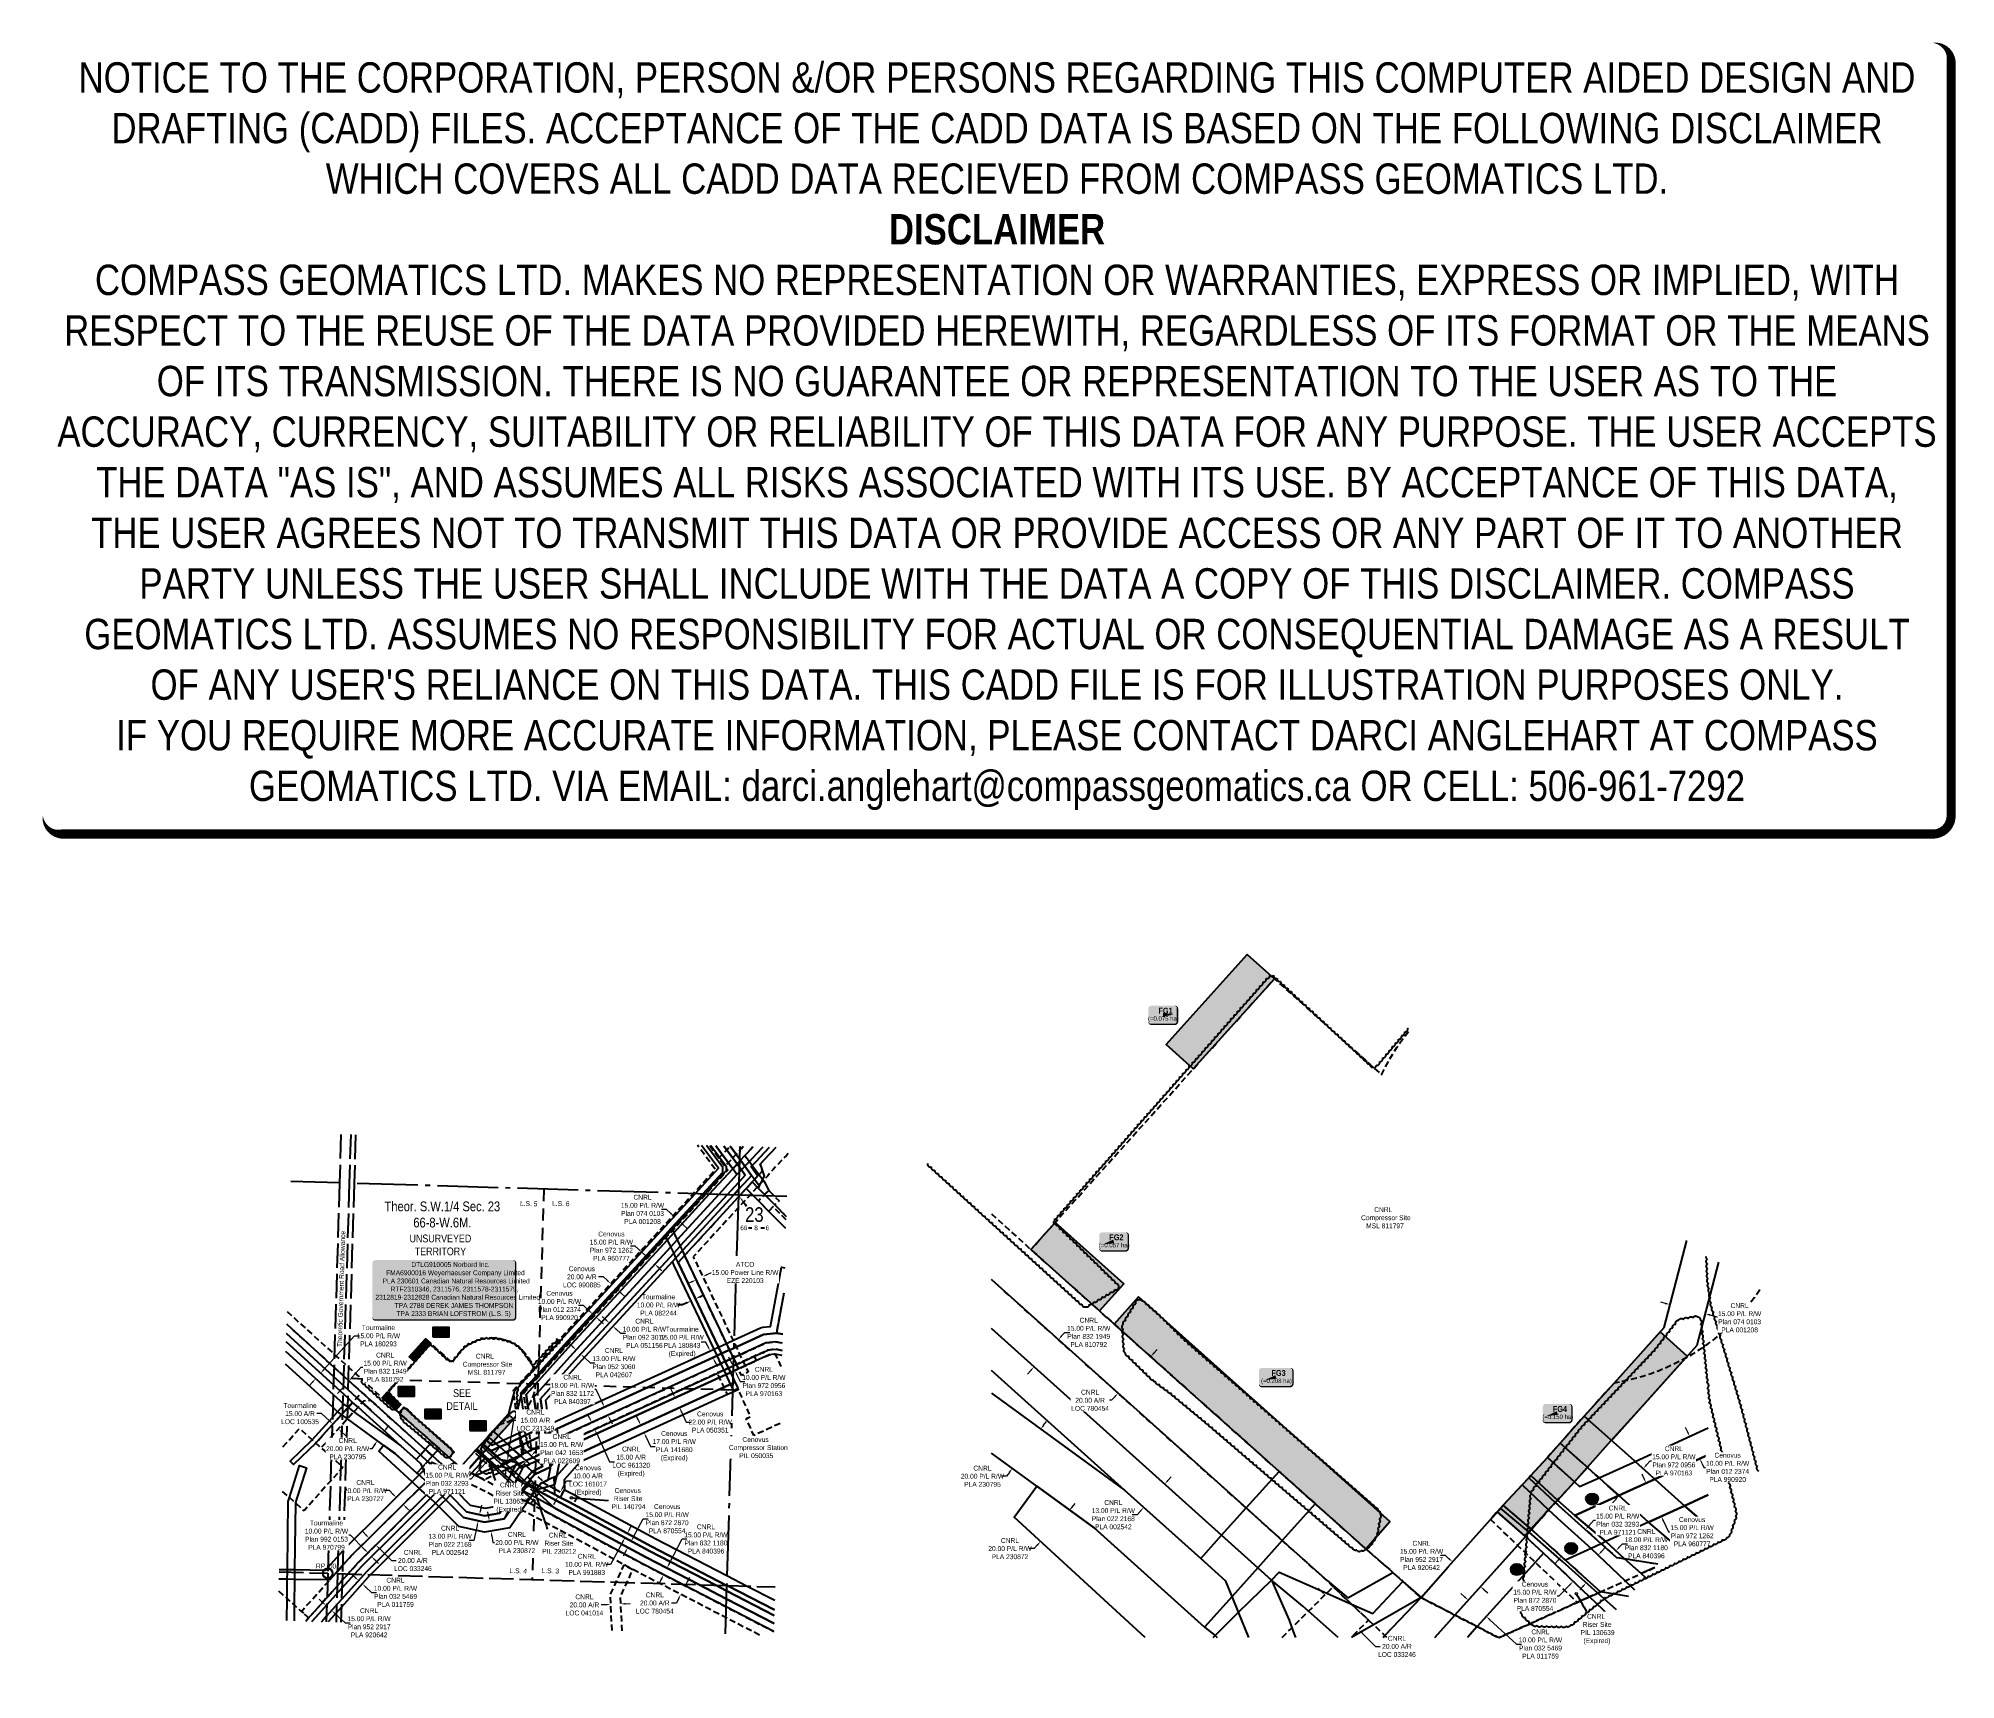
# Model space of a CAD drawing. Extents: x 363622 to 367570, y 6065436 to 6068816.
import ezdxf
from ezdxf.enums import TextEntityAlignment as Align

# ---------------------------------------------------------------- set-up
doc = ezdxf.new("R2010")
doc.units = 0
doc.header["$LTSCALE"] = 5
for name, pattern in [('0', [1, 1, 0]), ('foc-ACCESSROAD', [3.75, 2.5, -1.25]), ('foc-FLOWLINE', [3.75, 2.5, -1.25]), ('foc-LSD', [8, 5, -3]), ('foc-QUARTERLINE', [33, 25, -3, 2, -3]), ('foc-UNSURVEYED', [12.5, 10, -2.5])]:
    doc.linetypes.add(name, pattern=pattern)
for name, color, linetype in [('10', 1, 'Continuous'), ('35', 37, 'Continuous'), ('9', 3, 'Continuous'), ('C-AR', 13, 'foc-ACCESSROAD'), ('C-RW', 13, 'Continuous'), ('C-SYMBOL', 7, 'Continuous'), ('C-WS', 13, 'foc-ACCESSROAD'), ('DETAIL-T', 7, 'Continuous'), ('F-AR', 190, 'foc-ACCESSROAD'), ('F-EZE', 190, 'foc-FLOWLINE'), ('F-RW', 190, 'Continuous'), ('F-WS', 190, 'foc-ACCESSROAD'), ('L-QSEC', 8, 'foc-QUARTERLINE'), ('L-ROAD-T', 7, 'Continuous'), ('L-SECLBL', 7, 'Continuous'), ('L-SECTION-LSD', 7, 'foc-LSD'), ('L-UNS-T', 3, 'Continuous'), ('L-USEC', 7, 'foc-UNSURVEYED'), ('P-CROSSINGS', 250, 'Continuous'), ('P-TEMP-BLOCKS', 250, 'Continuous'), ('P-TEMP-BLUE', 146, 'Continuous'), ('P-WORKAREA', 113, 'Continuous'), ('P-WORKAREA-H', 111, 'Continuous'), ('T-BUSH', 110, '0')]:
    doc.layers.add(name, color=color, linetype=linetype)
for name, color, linetype, lineweight in [('C-AR-T', 13, 'Continuous', 9), ('C-RW-T', 13, 'Continuous', 9), ('C-WS-T', 13, 'Continuous', 9), ('F-AR-T', 190, 'Continuous', 9), ('F-EZE-T', 190, 'Continuous', 9), ('F-RW-T', 190, 'Continuous', 9), ('F-WS-T', 190, 'Continuous', 9)]:
    doc.layers.add(name, color=color, linetype=linetype, lineweight=lineweight)
doc.layers.add('DISCLAIMER', color=7, linetype='Continuous', plot=False)
doc.layers.add('P-TEMP-BLUE-H', color=7, linetype='Continuous', true_color=0x99e6ff)
doc.styles.add('100L', font='ARIALN.TTF', dxfattribs={"height": 11})
doc.styles.add('175L', font='ARIALN.TTF', dxfattribs={"height": 20})
doc.styles.add('80', font='ARIALN.TTF', dxfattribs={"height": 10})
doc.styles.add('80CG', font='ARIALN.TTF', dxfattribs={"height": 10})
doc.styles.add('80L', font='ARIALN.TTF', dxfattribs={"height": 10})
doc.styles.add('BOLD', font='ARIALNB.TTF')
doc.styles.add('Crossing', font='ARIALN.TTF', dxfattribs={"height": 10})
doc.styles.add('SIMPLEX', font='ARIALN.TTF')
doc.dimstyles.new('Compass 5 000', dxfattribs={"dimscale": 5, "dimtxt": 9, "dimasz": 2, "dimexe": 0.2, "dimexo": 0.0625, "dimgap": 0.5, "dimtad": 0, "dimtih": 1, "dimtoh": 1, "dimzin": 0, "dimdsep": 46, "dimtxsty": '80CG', "dimcen": 0.1, "dimse1": 1, "dimse2": 1, "dimclrd": 256, "dimclrt": 256, "dimaunit": 1, "dimadec": 4, "dimazin": 0, "dimtfac": 0.06, "dimtofl": 0, "dimtmove": 0, "dimatfit": 1, "dimfxl": 0.2, "dimtolj": 1, "dimtzin": 0, "dimlwd": -1, "dimarcsym": 0})

msp = doc.modelspace()

# ---------------------------------------------------------------- texts
at = {"layer": '35', "color": 3, "style": '80'}
msp.add_attdef('RP_001', (364193.543, 6065664.85), 'RP', height=9.9966, dxfattribs=at)
at = {"layer": 'C-SYMBOL', "color": 3, "insert": (364453.887, 6066420.481), "char_height": 19.99322, "width": 237.20005, "attachment_point": 2, "style": '175L'}
msp.add_mtext('Theor. S.W.1/4 Sec. 23\\P66-8-W.6M.', dxfattribs=at)
at = {"layer": 'C-WS-T', "char_height": 9.99661, "attachment_point": 1, "style": '80L'}
for insert in [(366345.448, 6066408.746), (364495.527, 6066107.098)]:
    msp.add_mtext_dynamic_manual_height_columns('\\pi27.34632;CNRL\\P\\pi0.32274;Compressor Site\\P\\pi10.66712;MSL 811797', width=84.88022, gutter_width=49.983, heights=[0], dxfattribs=dict(at, insert=insert))
at = {"layer": 'DETAIL-T', "color": 3, "insert": (364494.296, 6066012.567), "char_height": 15.9946, "width": 63.61455, "attachment_point": 5, "style": '80CG'}
msp.add_mtext('SEE\\PDETAIL', dxfattribs=at)
at = {"layer": 'L-UNS-T', "color": 3, "insert": (364449.864, 6066330.97), "char_height": 15.99458, "attachment_point": 5, "style": '80L'}
msp.add_mtext_dynamic_manual_height_columns('UNSURVEYED TERRITORY', width=126.3709, gutter_width=47.484, heights=[0], dxfattribs=at)

# ---------------------------------------------------------------- blocks, each defined once
blk = doc.blocks.new('L-SECLBL')
at = {"layer": '9', "color": 7}
for p, q in [((-5.1, -27.8), (-12.3, -27.8)), ((20.7, -27.8), (13.5, -27.8))]:
    blk.add_line(p, q, dxfattribs=at)
at = {"layer": '10', "color": 2, "style": 'SIMPLEX'}
blk.add_attdef('SEC', text='', height=30, dxfattribs=at).set_placement((0, 0), align=Align.MIDDLE)
at = {"layer": '10', "color": 5, "style": '80L'}
blk.add_attdef('TWP', text='', height=9.5, dxfattribs=at).set_placement((-14.4, -27.4), align=Align.MIDDLE_RIGHT)
blk.add_attdef('RGE', text='', height=9.5, dxfattribs=at).set_placement((3.6, -27.4), align=Align.MIDDLE_CENTER)
blk.add_attdef('MER', text='', height=9.5, dxfattribs=at).set_placement((23.2, -27.4), align=Align.MIDDLE_LEFT)
blk = doc.blocks.new('*U444')
h = blk.add_hatch(color=255)
edge = h.paths.add_edge_path()
edge.add_line((-141.5, -62.5), (141.5, -62.5))
edge.add_arc((141.5, -56.5), 6, 270, 360)
edge.add_line((147.5, -56.5), (147.5, 55))
edge.add_arc((141.5, 55), 6, 0, 90)
edge.add_line((141.5, 61), (-141.5, 61))
edge.add_arc((-141.5, 55), 6, 90, 180)
edge.add_line((-147.5, 55), (-147.5, -56.5))
edge.add_arc((-141.5, -56.5), 6, 180, 270)
at = {"color": 44, "flags": 128}
blk.add_lwpolyline([(-141.5, -62.5, 3, 3, 0), (141.5, -62.5, 3, 3, 0.414214), (147.5, -56.5, 3, 3, 0), (147.5, 55, 3, 0, 0.414214), (141.5, 61, 0, 0, 0), (-141.5, 61, 0, 0, 0.414214), (-147.5, 55, 0, 0, 0), (-147.5, -56.5, 0, 3, 0.414214)], format="xyseb", close=True, dxfattribs=at)
at = {"color": 44, "style": '80'}
blk.add_attdef('ENTER_TEXT_001', (-36, -5), '', height=10, dxfattribs=at)
blk = doc.blocks.new('*D445')
at = {"layer": 'F-RW', "transparency": 16777216}
for p, q in [((364984.2, 6066224.5), (364993.3, 6066228.8)), ((364948.1, 6066207.4), (364938.1, 6066207.4)), ((364957.1, 6066211.6), (364948.1, 6066207.4))]:
    blk.add_line(p, q, dxfattribs=at)
for points in [[(364983.5, 6066226), (364985, 6066223), (364975.2, 6066220.2)], [(364956.4, 6066213.2), (364957.9, 6066210.1), (364966.2, 6066215.9)]]:
    blk.add_solid(points, dxfattribs=at)
at = {"layer": 'F-RW', "transparency": 16777216, "insert": (364899, 6066207.4), "char_height": 10, "attachment_point": 5, "style": '80CG'}
blk.add_mtext('\\A1;Tourmaline\\P10.00 P/L R/W\\PPLA 082244', dxfattribs=at)
blk = doc.blocks.new('*D446')
at = {"layer": 'F-EZE-T', "transparency": 16777216}
for p, q in [((364999.2, 6066270), (365008.2, 6066274.3)), ((365008.2, 6066274.3), (365018.2, 6066274.3)), ((364967.6, 6066255), (364958.5, 6066250.7))]:
    blk.add_line(p, q, dxfattribs=at)
for points in [[(364998.5, 6066271.5), (364999.9, 6066268.5), (364990.2, 6066265.7)], [(364966.9, 6066256.5), (364968.3, 6066253.5), (364976.6, 6066259.2)]]:
    blk.add_solid(points, dxfattribs=at)
at = {"layer": 'F-EZE-T', "transparency": 16777216, "insert": (365077.4, 6066274.3), "char_height": 10, "attachment_point": 5, "style": '80CG', "bg_fill": 3, "box_fill_scale": 1.1, "bg_fill_color": 256, "bg_fill_true_color": 13158600, "bg_fill_transparency": 0}
blk.add_mtext('\\A1;ATCO\\P15.00 Power Line R/W\\PEZE 220103', dxfattribs=at)
blk = doc.blocks.new('*D447')
at = {"layer": 'C-AR-T', "transparency": 16777216}
for p, q in [((364296.1, 6065734.3), (364289.1, 6065741.4)), ((364324.3, 6065706), (364348.9, 6065681.2)), ((364348.9, 6065681.2), (364358.9, 6065681.2))]:
    blk.add_line(p, q, dxfattribs=at)
for points in [[(364297.3, 6065735.5), (364294.9, 6065733.1), (364303.2, 6065727.2)], [(364325.4, 6065707.2), (364323.1, 6065704.8), (364317.2, 6065713.1)]]:
    blk.add_solid(points, dxfattribs=at)
at = {"layer": 'C-AR-T', "transparency": 16777216, "insert": (364393.2, 6065681.2), "char_height": 10, "attachment_point": 5, "style": '80CG'}
blk.add_mtext('\\A1;CNRL\\P20.00 A/R\\PLOC 033246', dxfattribs=at)
blk = doc.blocks.new('*D448')
at = {"layer": 'C-AR-T', "transparency": 16777216}
for p, q in [((364790.7, 6065590.3), (364780.7, 6065589.8)), ((364830.7, 6065592.2), (364840.7, 6065592.7))]:
    blk.add_line(p, q, dxfattribs=at)
for points in [[(364790.6, 6065591.9), (364790.8, 6065588.6), (364800.7, 6065590.8)], [(364830.6, 6065593.9), (364830.8, 6065590.5), (364820.7, 6065591.7)]]:
    blk.add_solid(points, dxfattribs=at)
at = {"layer": 'C-AR-T', "transparency": 16777216, "insert": (364746.5, 6065589.8), "char_height": 10, "attachment_point": 5, "style": '80CG'}
blk.add_mtext('\\A1;CNRL\\P20.00 A/R\\PLOC 041014', dxfattribs=at)
blk = doc.blocks.new('*D449')
at = {"layer": 'F-AR-T', "transparency": 16777216}
for p, q in [((364205.1, 6065983.7), (364195.1, 6065983.7)), ((364221.2, 6065969), (364205.1, 6065983.7)), ((364247.1, 6065945.5), (364254.5, 6065938.8))]:
    blk.add_line(p, q, dxfattribs=at)
for points in [[(364222.3, 6065970.3), (364220.1, 6065967.8), (364228.6, 6065962.3)], [(364248.2, 6065946.7), (364246, 6065944.3), (364239.7, 6065952.2)]]:
    blk.add_solid(points, dxfattribs=at)
at = {"layer": 'F-AR-T', "transparency": 16777216, "insert": (364160.8, 6065983.7), "char_height": 10, "attachment_point": 5, "style": '80CG'}
blk.add_mtext('\\A1;Tourmaline\\P15.00 A/R\\PLOC 100535', dxfattribs=at)
blk = doc.blocks.new('*D450')
at = {"layer": 'F-AR-T', "transparency": 16777216}
for p, q in [((364701.8, 6065831.3), (364709.6, 6065845.6)), ((364709.6, 6065845.6), (364719.6, 6065845.6)), ((364687.6, 6065804.8), (364682.9, 6065796))]:
    blk.add_line(p, q, dxfattribs=at)
for points in [[(364700.4, 6065832.1), (364703.3, 6065830.5), (364697.1, 6065822.5)], [(364686.1, 6065805.6), (364689.1, 6065804), (364692.3, 6065813.6)]]:
    blk.add_solid(points, dxfattribs=at)
at = {"layer": 'F-AR-T', "transparency": 16777216, "insert": (364753.9, 6065845.6), "char_height": 10, "attachment_point": 5, "style": '80CG'}
blk.add_mtext('\\A1;Cenovus\\P10.00 A/R\\PLOC 161017\\P(Expired)', dxfattribs=at)
blk = doc.blocks.new('*D451')
at = {"layer": 'C-AR-T', "transparency": 16777216}
for p, q in [((364958.7, 6065638.1), (364963.3, 6065647)), ((364935.7, 6065593.7), (364925.7, 6065593.7)), ((364940.3, 6065602.6), (364935.7, 6065593.7))]:
    blk.add_line(p, q, dxfattribs=at)
for points in [[(364957.2, 6065638.9), (364960.2, 6065637.3), (364954.1, 6065629.2)], [(364938.8, 6065603.3), (364941.8, 6065601.8), (364944.9, 6065611.5)]]:
    blk.add_solid(points, dxfattribs=at)
at = {"layer": 'C-AR-T', "transparency": 16777216, "insert": (364891.4, 6065593.7), "char_height": 10, "attachment_point": 5, "style": '80CG'}
blk.add_mtext('\\A1;CNRL\\P20.00 A/R\\PLOC 780454', dxfattribs=at)
blk = doc.blocks.new('*D452')
at = {"layer": 'C-AR-T', "transparency": 16777216}
for p, q in [((364757.2, 6065974.3), (364753, 6065983.4)), ((364771.7, 6065942.5), (364798.4, 6065884.3)), ((364798.4, 6065884.3), (364808.4, 6065884.3))]:
    blk.add_line(p, q, dxfattribs=at)
for points in [[(364758.7, 6065975), (364755.7, 6065973.6), (364761.3, 6065965.2)], [(364773.2, 6065943.2), (364770.2, 6065941.8), (364767.6, 6065951.6)]]:
    blk.add_solid(points, dxfattribs=at)
at = {"layer": 'C-AR-T', "transparency": 16777216, "insert": (364842.7, 6065884.3), "char_height": 10, "attachment_point": 5, "style": '80CG'}
blk.add_mtext('\\A1;CNRL\\P15.00 A/R\\PLOC 961320\\P(Expired)', dxfattribs=at)
blk = doc.blocks.new('*D453')
at = {"layer": 'F-AR-T', "transparency": 16777216}
for p, q in [((364785.5, 6066265.3), (364775.5, 6066265.3)), ((364793.1, 6066258.2), (364785.5, 6066265.3)), ((364822.6, 6066231.2), (364830, 6066224.4))]:
    blk.add_line(p, q, dxfattribs=at)
for points in [[(364794.3, 6066259.4), (364792, 6066257), (364800.5, 6066251.5)], [(364823.7, 6066232.4), (364821.5, 6066229.9), (364815.2, 6066237.9)]]:
    blk.add_solid(points, dxfattribs=at)
at = {"layer": 'F-AR-T', "transparency": 16777216, "insert": (364741.1, 6066265.3), "char_height": 10, "attachment_point": 5, "style": '80CG'}
blk.add_mtext('\\A1;Cenovus\\P20.00 A/R\\PLOC 990885', dxfattribs=at)
blk = doc.blocks.new('*D454')
at = {"layer": 'C-AR-T', "transparency": 16777216}
for p, q in [((364589.5, 6065896.8), (364601.1, 6065970.1)), ((364601.1, 6065970.1), (364611.1, 6065970.1)), ((364584, 6065862.1), (364582.4, 6065852.3))]:
    blk.add_line(p, q, dxfattribs=at)
for points in [[(364582.3, 6065862.4), (364585.6, 6065861.9), (364585.5, 6065872)], [(364587.8, 6065897), (364591.1, 6065896.5), (364587.9, 6065886.9)]]:
    blk.add_solid(points, dxfattribs=at)
at = {"layer": 'C-AR-T', "transparency": 16777216, "insert": (364645.5, 6065970.1), "char_height": 10, "attachment_point": 5, "style": '80CG', "bg_fill": 3, "box_fill_scale": 1.1, "bg_fill_color": 256, "bg_fill_true_color": 13158600, "bg_fill_transparency": 0}
blk.add_mtext('\\A1;CNRL\\P15.00 A/R\\PLOC 231349', dxfattribs=at)
blk = doc.blocks.new('*D456')
at = {"layer": 'C-RW-T', "transparency": 16777216}
for p, q in [((364915.2, 6066404.2), (364905.2, 6066404.2)), ((364923.9, 6066396.3), (364915.2, 6066404.2)), ((364949.7, 6066372.5), (364957.1, 6066365.8))]:
    blk.add_line(p, q, dxfattribs=at)
for points in [[(364925, 6066397.5), (364922.8, 6066395), (364931.3, 6066389.5)], [(364950.9, 6066373.8), (364948.6, 6066371.3), (364942.4, 6066379.3)]]:
    blk.add_solid(points, dxfattribs=at)
at = {"layer": 'C-RW-T', "transparency": 16777216, "insert": (364866.1, 6066404.2), "char_height": 10, "attachment_point": 5, "style": '80CG'}
blk.add_mtext('\\A1;CNRL\\P15.00 P/L R/W\\PPlan 074 0103\\PPLA 001208', dxfattribs=at)
blk = doc.blocks.new('*D457')
at = {"layer": 'C-RW-T', "transparency": 16777216}
for p, q in [((364532.8, 6065785.4), (364534.9, 6065795.2)), ((364525.7, 6065753.2), (364519, 6065722.7)), ((364519, 6065722.7), (364509, 6065722.7))]:
    blk.add_line(p, q, dxfattribs=at)
for points in [[(364531.1, 6065785.7), (364534.4, 6065785), (364530.6, 6065775.6)], [(364524.1, 6065753.6), (364527.3, 6065752.9), (364527.8, 6065763)]]:
    blk.add_solid(points, dxfattribs=at)
at = {"layer": 'C-RW-T', "transparency": 16777216, "insert": (364469.9, 6065722.7), "char_height": 10, "attachment_point": 5, "style": '80CG'}
blk.add_mtext('\\A1;CNRL\\P13.00 P/L R/W\\PPlan 022 2168\\PPLA 002542', dxfattribs=at)
blk = doc.blocks.new('*D458')
at = {"layer": 'C-RW-T', "transparency": 16777216}
for p, q in [((364274, 6065646.5), (364266.6, 6065653.2)), ((364296.3, 6065626.4), (364308.3, 6065615.6)), ((364308.3, 6065615.6), (364318.3, 6065615.6))]:
    blk.add_line(p, q, dxfattribs=at)
for points in [[(364275.1, 6065647.8), (364272.9, 6065645.3), (364281.4, 6065639.8)], [(364297.4, 6065627.6), (364295.2, 6065625.2), (364288.9, 6065633.1)]]:
    blk.add_solid(points, dxfattribs=at)
at = {"layer": 'C-RW-T', "transparency": 16777216, "insert": (364357.4, 6065615.6), "char_height": 10, "attachment_point": 5, "style": '80CG'}
blk.add_mtext('\\A1;CNRL\\P10.00 P/L R/W\\PPlan 032 5469\\PPLA 011759', dxfattribs=at)
blk = doc.blocks.new('*D459')
at = {"layer": 'C-RW-T', "transparency": 16777216}
for p, q in [((364643.8, 6065904.2), (364650.5, 6065911.6)), ((364650.5, 6065911.6), (364660.5, 6065911.6)), ((364620.6, 6065878.4), (364613.9, 6065870.9))]:
    blk.add_line(p, q, dxfattribs=at)
for points in [[(364642.6, 6065905.3), (364645.1, 6065903), (364637.1, 6065896.7)], [(364619.3, 6065879.5), (364621.8, 6065877.2), (364627.3, 6065885.8)]]:
    blk.add_solid(points, dxfattribs=at)
at = {"layer": 'C-RW-T', "transparency": 16777216, "insert": (364699.6, 6065911.6), "char_height": 10, "attachment_point": 5, "style": '80CG', "bg_fill": 3, "box_fill_scale": 1.1, "bg_fill_color": 256, "bg_fill_true_color": 13158600, "bg_fill_transparency": 0}
blk.add_mtext('\\A1;CNRL\\P15.00 P/L R/W\\PPlan 042 1653\\PPLA 022609', dxfattribs=at)
blk = doc.blocks.new('*D460')
at = {"layer": 'C-RW-T', "transparency": 16777216}
for p, q in [((364722, 6066121.6), (364714.7, 6066128.4)), ((364746.4, 6066099.3), (364758, 6066088.6)), ((364758, 6066088.6), (364768, 6066088.6))]:
    blk.add_line(p, q, dxfattribs=at)
for points in [[(364723.2, 6066122.8), (364720.9, 6066120.4), (364729.4, 6066114.9)], [(364747.5, 6066100.5), (364745.2, 6066098), (364739, 6066106)]]:
    blk.add_solid(points, dxfattribs=at)
at = {"layer": 'C-RW-T', "transparency": 16777216, "insert": (364807.1, 6066088.6), "char_height": 10, "attachment_point": 5, "style": '80CG'}
blk.add_mtext('\\A1;CNRL\\P13.00 P/L R/W\\PPlan 052 3060\\PPLA 042607', dxfattribs=at)
blk = doc.blocks.new('*D461')
at = {"layer": 'F-RW-T', "transparency": 16777216}
for p, q in [((364928.9, 6066025.4), (364924.7, 6066034.5)), ((364946.4, 6065987.2), (364955.9, 6065966.3)), ((364955.9, 6065966.3), (364965.9, 6065966.3))]:
    blk.add_line(p, q, dxfattribs=at)
for points in [[(364930.4, 6066026.1), (364927.4, 6066024.7), (364933, 6066016.3)], [(364947.9, 6065987.9), (364944.8, 6065986.5), (364942.2, 6065996.3)]]:
    blk.add_solid(points, dxfattribs=at)
at = {"layer": 'F-RW-T', "transparency": 16777216, "insert": (365005.4, 6065966.3), "char_height": 10, "attachment_point": 5, "style": '80CG'}
blk.add_mtext('\\A1;Cenovus\\P22.00 P/L R/W\\PPLA 050351', dxfattribs=at)
blk = doc.blocks.new('*D462')
at = {"layer": 'C-RW-T', "transparency": 16777216}
for p, q in [((364790.5, 6066176.9), (364783.1, 6066183.7)), ((364812.6, 6066156.6), (364820.8, 6066149.1)), ((364820.8, 6066149.1), (364830.8, 6066149.1))]:
    blk.add_line(p, q, dxfattribs=at)
for points in [[(364791.6, 6066178.2), (364789.4, 6066175.7), (364797.9, 6066170.2)], [(364813.7, 6066157.9), (364811.5, 6066155.4), (364805.2, 6066163.4)]]:
    blk.add_solid(points, dxfattribs=at)
at = {"layer": 'C-RW-T', "transparency": 16777216, "insert": (364869.9, 6066149.1), "char_height": 10, "attachment_point": 5, "style": '80CG'}
blk.add_mtext('\\A1;CNRL\\P10.00 P/L R/W\\PPlan 092 3017\\PPLA 051156', dxfattribs=at)
blk = doc.blocks.new('*D463')
at = {"layer": 'F-RW-T', "transparency": 16777216}
for p, q in [((364858.2, 6065968.8), (364854, 6065977.9)), ((364873.6, 6065935.2), (364882.3, 6065916.3)), ((364882.3, 6065916.3), (364892.3, 6065916.3))]:
    blk.add_line(p, q, dxfattribs=at)
for points in [[(364859.7, 6065969.5), (364856.7, 6065968.2), (364862.4, 6065959.8)], [(364875.1, 6065935.9), (364872.1, 6065934.5), (364869.4, 6065944.3)]]:
    blk.add_solid(points, dxfattribs=at)
at = {"layer": 'F-RW-T', "transparency": 16777216, "insert": (364931.4, 6065916.3), "char_height": 10, "attachment_point": 5, "style": '80CG'}
blk.add_mtext('\\A1;Cenovus\\P17.00 P/L R/W\\PPLA 141680\\P(Expired)', dxfattribs=at)
blk = doc.blocks.new('*D464')
at = {"layer": 'F-RW-T', "transparency": 16777216}
for p, q in [((364209.8, 6066074.3), (364273.2, 6066144)), ((364273.2, 6066144), (364283.2, 6066144)), ((364186.3, 6066048.4), (364179.6, 6066041))]:
    blk.add_line(p, q, dxfattribs=at)
for points in [[(364208.6, 6066075.4), (364211.1, 6066073.1), (364203.1, 6066066.8)], [(364185.1, 6066049.5), (364187.5, 6066047.2), (364193, 6066055.8)]]:
    blk.add_solid(points, dxfattribs=at)
at = {"layer": 'F-RW-T', "transparency": 16777216, "insert": (364322.3, 6066144), "char_height": 10, "attachment_point": 5, "style": '80CG'}
blk.add_mtext('\\A1;Tourmaline\\P15.00 P/L R/W\\PPLA 180293', dxfattribs=at)
blk = doc.blocks.new('*D465')
at = {"layer": 'F-RW-T', "transparency": 16777216}
for p, q in [((364996.7, 6066131), (364986.7, 6066131)), ((365000.9, 6066121.9), (364996.7, 6066131)), ((365015.4, 6066090.1), (365019.6, 6066081))]:
    blk.add_line(p, q, dxfattribs=at)
for points in [[(365002.4, 6066122.6), (364999.4, 6066121.2), (365005, 6066112.8)], [(365016.9, 6066090.8), (365013.9, 6066089.4), (365011.3, 6066099.2)]]:
    blk.add_solid(points, dxfattribs=at)
at = {"layer": 'F-RW-T', "transparency": 16777216, "insert": (364947.6, 6066131), "char_height": 10, "attachment_point": 5, "style": '80CG'}
blk.add_mtext('\\A1;Tourmaline\\P15.00 P/L R/W\\PPLA 180843\\P(Expired)', dxfattribs=at)
blk = doc.blocks.new('*D466')
at = {"layer": 'C-RW-T', "transparency": 16777216}
for p, q in [((364345, 6065825.1), (364335, 6065825.1)), ((364352, 6065818), (364345, 6065825.1)), ((364380.2, 6065789.6), (364387.3, 6065782.5))]:
    blk.add_line(p, q, dxfattribs=at)
for points in [[(364353.2, 6065819.2), (364350.9, 6065816.8), (364359.1, 6065810.9)], [(364381.4, 6065790.8), (364379, 6065788.4), (364373.2, 6065796.7)]]:
    blk.add_solid(points, dxfattribs=at)
at = {"layer": 'C-RW-T', "transparency": 16777216, "insert": (364295.5, 6065825.1), "char_height": 10, "attachment_point": 5, "style": '80CG'}
blk.add_mtext('\\A1;CNRL\\P20.00 P/L R/W\\PPLA 230727', dxfattribs=at)
blk = doc.blocks.new('*D467')
at = {"layer": 'C-RW-T', "transparency": 16777216}
for p, q in [((364338, 6065951.9), (364343.9, 6065960)), ((364308.5, 6065911.5), (364298.5, 6065911.5)), ((364314.4, 6065919.6), (364308.5, 6065911.5))]:
    blk.add_line(p, q, dxfattribs=at)
for points in [[(364336.6, 6065952.9), (364339.3, 6065950.9), (364332.1, 6065943.8)], [(364313.1, 6065920.6), (364315.8, 6065918.6), (364320.3, 6065927.7)]]:
    blk.add_solid(points, dxfattribs=at)
at = {"layer": 'C-RW-T', "transparency": 16777216, "insert": (364258.9, 6065911.5), "char_height": 10, "attachment_point": 5, "style": '80CG', "bg_fill": 3, "box_fill_scale": 1.1, "bg_fill_color": 256, "bg_fill_true_color": 13158600, "bg_fill_transparency": 0}
blk.add_mtext('\\A1;CNRL\\P20.00 P/L R/W\\PPLA 230795', dxfattribs=at)
blk = doc.blocks.new('*D468')
at = {"layer": 'C-RW-T', "transparency": 16777216}
for p, q in [((364549.1, 6065771.7), (364547.5, 6065781.6)), ((364555.6, 6065732.1), (364557.8, 6065718.2)), ((364557.8, 6065718.2), (364567.8, 6065718.2))]:
    blk.add_line(p, q, dxfattribs=at)
for points in [[(364550.8, 6065772), (364547.5, 6065771.4), (364550.7, 6065761.8)], [(364557.2, 6065732.4), (364553.9, 6065731.9), (364554, 6065742)]]:
    blk.add_solid(points, dxfattribs=at)
at = {"layer": 'C-RW-T', "transparency": 16777216, "insert": (364607.4, 6065718.2), "char_height": 10, "attachment_point": 5, "style": '80CG', "bg_fill": 3, "box_fill_scale": 1.1, "bg_fill_color": 256, "bg_fill_true_color": 13158600, "bg_fill_transparency": 0}
blk.add_mtext('\\A1;CNRL\\P20.00 P/L R/W\\PPLA 230872', dxfattribs=at)
blk = doc.blocks.new('*D469')
at = {"layer": 'C-RW-T', "transparency": 16777216}
for p, q in [((364268.4, 6066058.7), (364287, 6066079.2)), ((364287, 6066079.2), (364297, 6066079.2)), ((364244.9, 6066032.8), (364238.2, 6066025.4))]:
    blk.add_line(p, q, dxfattribs=at)
for points in [[(364243.7, 6066033.9), (364246.1, 6066031.7), (364251.6, 6066040.2)], [(364267.2, 6066059.8), (364269.7, 6066057.6), (364261.7, 6066051.3)]]:
    blk.add_solid(points, dxfattribs=at)
at = {"layer": 'C-RW-T', "transparency": 16777216, "insert": (364336.1, 6066079.2), "char_height": 10, "attachment_point": 5, "style": '80CG', "bg_fill": 3, "box_fill_scale": 1.1, "bg_fill_color": 256, "bg_fill_true_color": 13158600, "bg_fill_transparency": 0}
blk.add_mtext('\\A1;CNRL\\P15.00 P/L R/W\\PPlan 832 1949\\PPLA 810792', dxfattribs=at)
blk = doc.blocks.new('*D470')
at = {"layer": 'C-RW-T', "transparency": 16777216}
for p, q in [((364921.2, 6065674.5), (364947.6, 6065725.6)), ((364947.6, 6065725.6), (364957.6, 6065725.6)), ((364905.1, 6065643.3), (364900.5, 6065634.4))]:
    blk.add_line(p, q, dxfattribs=at)
for points in [[(364919.7, 6065675.2), (364922.6, 6065673.7), (364916.6, 6065665.6)], [(364903.6, 6065644.1), (364906.5, 6065642.5), (364909.6, 6065652.2)]]:
    blk.add_solid(points, dxfattribs=at)
at = {"layer": 'C-RW-T', "transparency": 16777216, "insert": (364996.7, 6065725.6), "char_height": 10, "attachment_point": 5, "style": '80CG'}
blk.add_mtext('\\A1;CNRL\\P15.00 P/L R/W\\PPlan 832 1180\\PPLA 840396', dxfattribs=at)
blk = doc.blocks.new('*D471')
at = {"layer": 'C-RW-T', "transparency": 16777216}
for p, q in [((364770.8, 6066033.5), (364760.8, 6066033.5)), ((364783.4, 6066006), (364770.8, 6066033.5)), ((364799.2, 6065971.5), (364803.3, 6065962.4))]:
    blk.add_line(p, q, dxfattribs=at)
for points in [[(364784.9, 6066006.7), (364781.9, 6066005.4), (364787.6, 6065997)], [(364800.7, 6065972.2), (364797.7, 6065970.8), (364795, 6065980.6)]]:
    blk.add_solid(points, dxfattribs=at)
at = {"layer": 'C-RW-T', "transparency": 16777216, "insert": (364721.8, 6066033.5), "char_height": 10, "attachment_point": 5, "style": '80CG', "bg_fill": 3, "box_fill_scale": 1.1, "bg_fill_color": 256, "bg_fill_true_color": 13158600, "bg_fill_transparency": 0}
blk.add_mtext('\\A1;CNRL\\P18.00 P/L R/W\\PPlan 832 1172\\PPLA 840397', dxfattribs=at)
blk = doc.blocks.new('*D472')
at = {"layer": 'F-RW-T', "transparency": 16777216}
for p, q in [((364847.6, 6065730), (364867.7, 6065767.3)), ((364867.7, 6065767.3), (364877.7, 6065767.3)), ((364831.1, 6065699.3), (364826.3, 6065690.5))]:
    blk.add_line(p, q, dxfattribs=at)
for points in [[(364829.6, 6065700.1), (364832.6, 6065698.6), (364835.8, 6065708.1)], [(364846.2, 6065730.8), (364849.1, 6065729.2), (364842.9, 6065721.2)]]:
    blk.add_solid(points, dxfattribs=at)
at = {"layer": 'F-RW-T', "transparency": 16777216, "insert": (364916.8, 6065767.3), "char_height": 10, "attachment_point": 5, "style": '80CG'}
blk.add_mtext('\\A1;Cenovus\\P15.00 P/L R/W\\PPlan 872 2870\\PPLA 870554', dxfattribs=at)
blk = doc.blocks.new('*D473')
at = {"layer": 'C-RW-T', "transparency": 16777216}
for p, q in [((364207.3, 6065595.1), (364199.9, 6065601.8)), ((364233.4, 6065571.6), (364254, 6065553)), ((364254, 6065553), (364264, 6065553))]:
    blk.add_line(p, q, dxfattribs=at)
for points in [[(364208.4, 6065596.3), (364206.2, 6065593.9), (364214.7, 6065588.4)], [(364234.5, 6065572.8), (364232.3, 6065570.3), (364226, 6065578.3)]]:
    blk.add_solid(points, dxfattribs=at)
at = {"layer": 'C-RW-T', "transparency": 16777216, "insert": (364303, 6065553), "char_height": 10, "attachment_point": 5, "style": '80CG'}
blk.add_mtext('\\A1;CNRL\\P15.00 P/L R/W\\PPlan 952 2917 \\PPLA 920642', dxfattribs=at)
blk = doc.blocks.new('*D474')
at = {"layer": 'F-RW-T', "transparency": 16777216}
for p, q in [((364851.1, 6066328.5), (364841.1, 6066328.5)), ((364873.1, 6066308.3), (364851.1, 6066328.5)), ((364898.7, 6066284.8), (364906.1, 6066278))]:
    blk.add_line(p, q, dxfattribs=at)
for points in [[(364874.2, 6066309.5), (364872, 6066307.1), (364880.5, 6066301.6)], [(364899.9, 6066286), (364897.6, 6066283.6), (364891.4, 6066291.6)]]:
    blk.add_solid(points, dxfattribs=at)
at = {"layer": 'F-RW-T', "transparency": 16777216, "insert": (364802, 6066328.5), "char_height": 10, "attachment_point": 5, "style": '80CG'}
blk.add_mtext('\\A1;Cenovus\\P15.00 P/L R/W\\PPlan 972 1262\\PPLA 960777', dxfattribs=at)
blk = doc.blocks.new('*D475')
at = {"layer": 'C-RW-T', "transparency": 16777216}
for p, q in [((365048.2, 6066090.9), (365044, 6066100)), ((365060.6, 6066063.7), (365067, 6066049.8)), ((365067, 6066049.8), (365077, 6066049.8))]:
    blk.add_line(p, q, dxfattribs=at)
for points in [[(365049.7, 6066091.6), (365046.6, 6066090.2), (365052.3, 6066081.8)], [(365062.1, 6066064.3), (365059.1, 6066063), (365056.5, 6066072.7)]]:
    blk.add_solid(points, dxfattribs=at)
at = {"layer": 'C-RW-T', "transparency": 16777216, "insert": (365116, 6066049.8), "char_height": 10, "attachment_point": 5, "style": '80CG'}
blk.add_mtext('\\A1;CNRL\\P10.00 P/L R/W\\PPlan 972 0956\\PPLA 970163', dxfattribs=at)
blk = doc.blocks.new('*D476')
at = {"layer": 'F-RW-T', "transparency": 16777216}
for p, q in [((364264.4, 6065733.4), (364254.4, 6065733.4)), ((364293.7, 6065703.9), (364264.4, 6065733.4)), ((364315, 6065682.5), (364322.1, 6065675.4))]:
    blk.add_line(p, q, dxfattribs=at)
for points in [[(364294.9, 6065705.1), (364292.6, 6065702.7), (364300.8, 6065696.8)], [(364316.2, 6065683.7), (364313.8, 6065681.3), (364308, 6065689.6)]]:
    blk.add_solid(points, dxfattribs=at)
at = {"layer": 'F-RW-T', "transparency": 16777216, "insert": (364215.3, 6065733.4), "char_height": 10, "attachment_point": 5, "style": '80CG', "bg_fill": 3, "box_fill_scale": 1.1, "bg_fill_color": 256, "bg_fill_true_color": 13158600, "bg_fill_transparency": 0}
blk.add_mtext('\\A1;Tourmaline\\P10.00 P/L R/W\\PPlan 992 0153\\PPLA 970799', dxfattribs=at)
blk = doc.blocks.new('*D477')
at = {"layer": 'F-RW-T', "transparency": 16777216}
for p, q in [((364744.2, 6066206.3), (364734.2, 6066206.3)), ((364756, 6066195.5), (364744.2, 6066206.3)), ((364778.1, 6066175.2), (364785.5, 6066168.5))]:
    blk.add_line(p, q, dxfattribs=at)
for points in [[(364757.1, 6066196.8), (364754.9, 6066194.3), (364763.4, 6066188.8)], [(364779.2, 6066176.5), (364777, 6066174), (364770.7, 6066182)]]:
    blk.add_solid(points, dxfattribs=at)
at = {"layer": 'F-RW-T', "transparency": 16777216, "insert": (364695.1, 6066206.3), "char_height": 10, "attachment_point": 5, "style": '80CG'}
blk.add_mtext('\\A1;Cenovus\\P10.00 P/L R/W\\PPlan 012 2374\\PPLA 990920', dxfattribs=at)
blk = doc.blocks.new('*D478')
at = {"layer": 'C-RW-T', "transparency": 16777216}
for p, q in [((364839.5, 6065745.8), (364844.2, 6065754.6)), ((364825.2, 6065719.4), (364800.3, 6065673.2)), ((364800.3, 6065673.2), (364790.3, 6065673.2))]:
    blk.add_line(p, q, dxfattribs=at)
for points in [[(364838, 6065746.6), (364840.9, 6065745), (364834.7, 6065737)], [(364823.7, 6065720.2), (364826.7, 6065718.6), (364830, 6065728.2)]]:
    blk.add_solid(points, dxfattribs=at)
at = {"layer": 'C-RW-T', "transparency": 16777216, "insert": (364751.2, 6065673.2), "char_height": 10, "attachment_point": 5, "style": '80CG'}
blk.add_mtext('\\A1;CNRL\\P10.00 P/L R/W\\PPLA 991883', dxfattribs=at)
blk = doc.blocks.new('*D479')
at = {"layer": 'C-RW-T', "transparency": 16777216}
for p, q in [((364566.1, 6065907.5), (364572.8, 6065915)), ((364542.8, 6065881.6), (364512.8, 6065848.4)), ((364512.8, 6065848.4), (364502.8, 6065848.4))]:
    blk.add_line(p, q, dxfattribs=at)
for points in [[(364564.9, 6065908.6), (364567.4, 6065906.4), (364559.4, 6065900.1)], [(364541.5, 6065882.7), (364544, 6065880.5), (364549.5, 6065889.1)]]:
    blk.add_solid(points, dxfattribs=at)
at = {"layer": 'C-RW-T', "transparency": 16777216, "insert": (364463.7, 6065848.4), "char_height": 10, "attachment_point": 5, "style": '80CG', "bg_fill": 3, "box_fill_scale": 1.1, "bg_fill_color": 256, "bg_fill_true_color": 13158600, "bg_fill_transparency": 0}
blk.add_mtext('\\A1;CNRL\\P15.00 P/L R/W\\PPlan 032 3293\\PPLA 971121', dxfattribs=at)
blk = doc.blocks.new('Temp_Area3')
h = blk.add_hatch(color=111)
h.dxf.hatch_style = 1
h.paths.add_polyline_path([(-16.8, -9.4), (16.3, -9.4), (16.3, 9.1), (-16.8, 9.1)])
at = {"color": 250}
for points in [[(-17, -9.6), (16.5, -9.6), (16.5, 9.3), (-17, 9.3)], [(-16.9, -9.5), (16.4, -9.5), (16.4, 9.2), (-16.9, 9.2)]]:
    blk.add_lwpolyline(points, close=True, dxfattribs=at)
at = {"color": 250, "style": '80L'}
blk.add_attdef('TEMPORARY', text='', height=9, dxfattribs=at).set_placement((0, -0.1), align=Align.MIDDLE_CENTER)
blk = doc.blocks.new('Temp_Area5')
at = {"true_color": 0x99e6ff}
h = blk.add_hatch(color=141, dxfattribs=at)
h.dxf.hatch_style = 1
h.paths.add_polyline_path([(-16.8, -9.4), (16.3, -9.4), (16.3, 9.1), (-16.8, 9.1)])
at = {"color": 250}
for points in [[(-17, -9.6), (16.5, -9.6), (16.5, 9.3), (-17, 9.3)], [(-16.9, -9.5), (16.4, -9.5), (16.4, 9.2), (-16.9, 9.2)]]:
    blk.add_lwpolyline(points, close=True, dxfattribs=at)
at = {"color": 250, "style": '80L'}
blk.add_attdef('TEMPORARY', text='', height=9, dxfattribs=at).set_placement((0, -0.1), align=Align.MIDDLE_CENTER)
blk = doc.blocks.new('*D492')
at = {"layer": 'C-AR-T', "transparency": 16777216}
for p, q in [((365919.1, 6066108.5), (365925.8, 6066116)), ((365832.1, 6066011.1), (365822.1, 6066011.1)), ((365838.7, 6066018.6), (365832.1, 6066011.1))]:
    blk.add_line(p, q, dxfattribs=at)
for points in [[(365917.9, 6066109.6), (365920.4, 6066107.4), (365912.5, 6066101.1)], [(365837.5, 6066019.7), (365840, 6066017.5), (365845.4, 6066026)]]:
    blk.add_solid(points, dxfattribs=at)
at = {"layer": 'C-AR-T', "transparency": 16777216, "insert": (365787.8, 6066011.1), "char_height": 10, "attachment_point": 5, "style": '80CG', "bg_fill": 3, "box_fill_scale": 1.1, "bg_fill_color": 256, "bg_fill_true_color": 13158600, "bg_fill_transparency": 0}
blk.add_mtext('\\A1;CNRL\\P20.00 A/R\\PLOC 780454', dxfattribs=at)
blk = doc.blocks.new('*D493')
at = {"layer": 'C-RW-T', "transparency": 16777216}
for p, q in [((365729.1, 6066143.6), (365735.8, 6066151)), ((365735.8, 6066151), (365745.8, 6066151)), ((365665.5, 6066072.7), (365658.9, 6066065.2))]:
    blk.add_line(p, q, dxfattribs=at)
for points in [[(365727.9, 6066144.7), (365730.3, 6066142.4), (365722.4, 6066136.1)], [(365664.3, 6066073.8), (365666.8, 6066071.6), (365672.2, 6066080.1)]]:
    blk.add_solid(points, dxfattribs=at)
at = {"layer": 'C-RW-T', "transparency": 16777216, "insert": (365784.9, 6066151), "char_height": 10, "attachment_point": 5, "style": '80CG'}
blk.add_mtext('\\A1;CNRL\\P15.00 P/L R/W\\PPlan 832 1949\\PPLA 810792', dxfattribs=at)
blk = doc.blocks.new('*D494')
at = {"layer": 'C-RW-T', "transparency": 16777216}
for p, q in [((365947.9, 6065846), (365954.6, 6065853.4)), ((365884.7, 6065775.6), (365874.7, 6065775.6)), ((365891.4, 6065783.1), (365884.7, 6065775.6))]:
    blk.add_line(p, q, dxfattribs=at)
for points in [[(365946.7, 6065847.1), (365949.1, 6065844.8), (365941.2, 6065838.5)], [(365890.2, 6065784.2), (365892.6, 6065782), (365898.1, 6065790.5)]]:
    blk.add_solid(points, dxfattribs=at)
at = {"layer": 'C-RW-T', "transparency": 16777216, "insert": (365835.6, 6065775.6), "char_height": 10, "attachment_point": 5, "style": '80CG'}
blk.add_mtext('\\A1;CNRL\\P13.00 P/L R/W\\PPlan 022 2168\\PPLA 002542', dxfattribs=at)
blk = doc.blocks.new('*D495')
at = {"layer": 'C-RW-T', "transparency": 16777216}
for p, q in [((365692.1, 6065959.8), (365698, 6065967.8)), ((365615.6, 6065854.7), (365605.6, 6065854.7)), ((365621.5, 6065862.8), (365615.6, 6065854.7))]:
    blk.add_line(p, q, dxfattribs=at)
for points in [[(365690.8, 6065960.7), (365693.5, 6065958.8), (365686.2, 6065951.7)], [(365620.2, 6065863.8), (365622.8, 6065861.8), (365627.4, 6065870.9)]]:
    blk.add_solid(points, dxfattribs=at)
at = {"layer": 'C-RW-T', "transparency": 16777216, "insert": (365566.1, 6065854.7), "char_height": 10, "attachment_point": 5, "style": '80CG'}
blk.add_mtext('\\A1;CNRL\\P20.00 P/L R/W\\PPLA 230795', dxfattribs=at)
blk = doc.blocks.new('*D496')
at = {"layer": 'C-RW-T', "transparency": 16777216}
for p, q in [((365750.5, 6065791), (365757.3, 6065798.4)), ((365679, 6065713.1), (365672.3, 6065705.7)), ((365672.3, 6065705.7), (365662.3, 6065705.7))]:
    blk.add_line(p, q, dxfattribs=at)
for points in [[(365749.3, 6065792.2), (365751.8, 6065789.9), (365743.8, 6065783.7)], [(365677.8, 6065714.2), (365680.3, 6065711.9), (365685.8, 6065720.4)]]:
    blk.add_solid(points, dxfattribs=at)
at = {"layer": 'C-RW-T', "transparency": 16777216, "insert": (365622.7, 6065705.7), "char_height": 10, "attachment_point": 5, "style": '80CG'}
blk.add_mtext('\\A1;CNRL\\P20.00 P/L R/W\\PPLA 230872', dxfattribs=at)
blk = doc.blocks.new('*D497')
at = {"layer": 'C-RW-T', "transparency": 16777216}
for p, q in [((366519.4, 6065691.6), (366509.4, 6065691.6)), ((366526.8, 6065684.9), (366519.4, 6065691.6)), ((366599, 6065621), (366606.5, 6065614.4))]:
    blk.add_line(p, q, dxfattribs=at)
for points in [[(366527.9, 6065686.2), (366525.7, 6065683.7), (366534.3, 6065678.3)], [(366600.2, 6065622.3), (366597.9, 6065619.8), (366591.6, 6065627.6)]]:
    blk.add_solid(points, dxfattribs=at)
at = {"layer": 'C-RW-T', "transparency": 16777216, "insert": (366470.3, 6065691.6), "char_height": 10, "attachment_point": 5, "style": '80CG'}
blk.add_mtext('\\A1;CNRL\\P15.00 P/L R/W\\PPlan 952 2917 \\PPLA 920642', dxfattribs=at)
blk = doc.blocks.new('*D498')
at = {"layer": 'C-RW-T', "transparency": 16777216}
for p, q in [((366558.9, 6065606.3), (366551.5, 6065613)), ((366611, 6065559.2), (366666.1, 6065509.3)), ((366666.1, 6065509.3), (366676.1, 6065509.3))]:
    blk.add_line(p, q, dxfattribs=at)
for points in [[(366560.1, 6065607.5), (366557.8, 6065605.1), (366566.4, 6065599.6)], [(366612.1, 6065560.4), (366609.9, 6065557.9), (366603.6, 6065565.9)]]:
    blk.add_solid(points, dxfattribs=at)
at = {"layer": 'C-RW-T', "transparency": 16777216, "insert": (366715.2, 6065509.3), "char_height": 10, "attachment_point": 5, "style": '80CG'}
blk.add_mtext('\\A1;CNRL\\P10.00 P/L R/W\\PPlan 032 5469\\PPLA 011759', dxfattribs=at)
blk = doc.blocks.new('*D499')
at = {"layer": 'F-RW-T', "transparency": 16777216}
for p, q in [((367018.3, 6065945.8), (367014.1, 6065954.8)), ((367047.4, 6065882), (367051.6, 6065873)), ((367051.6, 6065873), (367061.6, 6065873))]:
    blk.add_line(p, q, dxfattribs=at)
for points in [[(367019.8, 6065946.4), (367016.7, 6065945.1), (367022.4, 6065936.7)], [(367048.9, 6065882.7), (367045.9, 6065881.4), (367043.2, 6065891.1)]]:
    blk.add_solid(points, dxfattribs=at)
at = {"layer": 'F-RW-T', "transparency": 16777216, "insert": (367100.6, 6065873), "char_height": 10, "attachment_point": 5, "style": '80CG', "bg_fill": 3, "box_fill_scale": 1.1, "bg_fill_color": 256, "bg_fill_true_color": 13158600, "bg_fill_transparency": 0}
blk.add_mtext('\\A1;Cenovus\\P10.00 P/L R/W\\PPlan 012 2374\\PPLA 990920', dxfattribs=at)
blk = doc.blocks.new('*D500')
at = {"layer": 'F-RW-T', "transparency": 16777216}
for p, q in [((366840.9, 6065699.8), (366847.9, 6065707)), ((366775.6, 6065631.2), (366752.9, 6065607.5)), ((366752.9, 6065607.5), (366742.9, 6065607.5))]:
    blk.add_line(p, q, dxfattribs=at)
for points in [[(366839.7, 6065700.9), (366842.2, 6065698.6), (366834, 6065692.5)], [(366774.4, 6065632.4), (366776.8, 6065630.1), (366782.5, 6065638.5)]]:
    blk.add_solid(points, dxfattribs=at)
at = {"layer": 'F-RW-T', "transparency": 16777216, "insert": (366703.8, 6065607.5), "char_height": 10, "attachment_point": 5, "style": '80CG', "bg_fill": 3, "box_fill_scale": 1.1, "bg_fill_color": 256, "bg_fill_true_color": 13158600, "bg_fill_transparency": 0}
blk.add_mtext('\\A1;Cenovus\\P15.00 P/L R/W\\PPlan 872 2870\\PPLA 870554', dxfattribs=at)
blk = doc.blocks.new('*D501')
at = {"layer": 'C-RW-T', "transparency": 16777216}
for p, q in [((366877.3, 6065708.5), (366884.1, 6065715.8)), ((366884.1, 6065715.8), (366894.1, 6065715.8)), ((366802.7, 6065628), (366795.9, 6065620.6))]:
    blk.add_line(p, q, dxfattribs=at)
for points in [[(366876.1, 6065709.6), (366878.5, 6065707.4), (366870.5, 6065701.2)], [(366801.5, 6065629.1), (366803.9, 6065626.8), (366809.5, 6065635.3)]]:
    blk.add_solid(points, dxfattribs=at)
at = {"layer": 'C-RW-T', "transparency": 16777216, "insert": (366933.2, 6065715.8), "char_height": 10, "attachment_point": 5, "style": '80CG'}
blk.add_mtext('\\A1;CNRL\\P18.00 P/L R/W\\PPlan 832 1180\\PPLA 840396', dxfattribs=at)
blk = doc.blocks.new('*D502')
at = {"layer": 'C-RW-T', "transparency": 16777216}
for p, q in [((366814.5, 6065752.3), (366825.2, 6065764.3)), ((366825.2, 6065764.3), (366835.2, 6065764.3)), ((366751.5, 6065682.1), (366744.8, 6065674.6))]:
    blk.add_line(p, q, dxfattribs=at)
for points in [[(366813.2, 6065753.4), (366815.7, 6065751.2), (366807.8, 6065744.9)], [(366750.3, 6065683.2), (366752.8, 6065680.9), (366758.2, 6065689.5)]]:
    blk.add_solid(points, dxfattribs=at)
at = {"layer": 'C-RW-T', "transparency": 16777216, "insert": (366874.3, 6065764.3), "char_height": 10, "attachment_point": 5, "style": '80CG', "bg_fill": 3, "box_fill_scale": 1.1, "bg_fill_color": 256, "bg_fill_true_color": 13158600, "bg_fill_transparency": 0}
blk.add_mtext('\\A1;CNRL\\P15.00 P/L R/W\\PPlan 032 3293\\PPLA 971121', dxfattribs=at)
blk = doc.blocks.new('*D503')
at = {"layer": 'C-RW-T', "transparency": 16777216}
for p, q in [((366933.3, 6065878), (366940.9, 6065886.4)), ((366940.9, 6065886.4), (366950.9, 6065886.4)), ((366870.1, 6065807.2), (366863.4, 6065799.8))]:
    blk.add_line(p, q, dxfattribs=at)
for points in [[(366932.1, 6065879.1), (366934.6, 6065876.9), (366926.7, 6065870.5)], [(366868.9, 6065808.3), (366871.3, 6065806.1), (366876.8, 6065814.7)]]:
    blk.add_solid(points, dxfattribs=at)
at = {"layer": 'C-RW-T', "transparency": 16777216, "insert": (366989.9, 6065886.4), "char_height": 10, "attachment_point": 5, "style": '80CG', "bg_fill": 3, "box_fill_scale": 1.1, "bg_fill_color": 256, "bg_fill_true_color": 13158600, "bg_fill_transparency": 0}
blk.add_mtext('\\A1;CNRL\\P15.00 P/L R/W\\PPlan 972 0956\\PPLA 970163', dxfattribs=at)
blk = doc.blocks.new('*D504')
at = {"layer": 'F-RW-T', "transparency": 16777216}
for p, q in [((366928.5, 6065849.7), (366924.3, 6065858.8)), ((366968, 6065763.3), (366978.5, 6065740.5)), ((366978.5, 6065740.5), (366988.5, 6065740.5))]:
    blk.add_line(p, q, dxfattribs=at)
for points in [[(366930, 6065850.4), (366927, 6065849), (366932.7, 6065840.6)], [(366969.5, 6065764), (366966.5, 6065762.6), (366963.9, 6065772.4)]]:
    blk.add_solid(points, dxfattribs=at)
at = {"layer": 'F-RW-T', "transparency": 16777216, "insert": (367027.5, 6065740.5), "char_height": 10, "attachment_point": 5, "style": '80CG', "bg_fill": 3, "box_fill_scale": 1.1, "bg_fill_color": 256, "bg_fill_true_color": 13158600, "bg_fill_transparency": 0}
blk.add_mtext('\\A1;Cenovus\\P15.00 P/L R/W\\PPlan 972 1262\\PPLA 960777', dxfattribs=at)
blk = doc.blocks.new('*U507')
h = blk.add_hatch(color=111)
edge = h.paths.add_edge_path()
edge.add_line((-24, -20), (24, -20))
edge.add_arc((24, -14), 6, 270, 360)
edge.add_line((30, -14), (30, 12.5))
edge.add_arc((24, 12.5), 6, 0, 90)
edge.add_line((24, 18.5), (-24, 18.5))
edge.add_arc((-24, 12.5), 6, 90, 180)
edge.add_line((-30, 12.5), (-30, -14))
edge.add_arc((-24, -14), 6, 180, 270)
at = {"color": 250, "flags": 128}
blk.add_lwpolyline([(-24, -20, 3, 3, 0), (24, -20, 3, 3, 0.414214), (30, -14, 3, 3, 0), (30, 12.5, 3, 0, 0.414214), (24, 18.5, 0, 0, 0), (-24, 18.5, 0, 0, 0.414214), (-30, 12.5, 0, 0, 0), (-30, -14, 0, 3, 0.414214)], format="xyseb", close=True, dxfattribs=at)
at = {"flags": 128}
blk.add_lwpolyline([(-22.9, -6.8, 0, 7.5, 0), (0, 0, 0, 0, 0)], format="xyseb", dxfattribs=at)
at = {"color": 250}
for tag, p, height, style in [('TEMP_AREA_W1_001', (-9.2, 2.2), 12, 'BOLD'), ('ENTER_TEXT_001', (-30.7, -12.5), 9, '80')]:
    blk.add_attdef(tag, p, '', height=height, dxfattribs=dict(at, style=style))
blk = doc.blocks.new('*U506')
at = {"true_color": 0x99e6ff}
h = blk.add_hatch(color=141, dxfattribs=at)
edge = h.paths.add_edge_path()
edge.add_line((-24, -20), (24, -20))
edge.add_arc((24, -14), 6, 270, 360)
edge.add_line((30, -14), (30, 12.5))
edge.add_arc((24, 12.5), 6, 0, 90)
edge.add_line((24, 18.5), (-24, 18.5))
edge.add_arc((-24, 12.5), 6, 90, 180)
edge.add_line((-30, 12.5), (-30, -14))
edge.add_arc((-24, -14), 6, 180, 270)
at = {"color": 250, "flags": 128}
blk.add_lwpolyline([(-24, -20, 3, 3, 0), (24, -20, 3, 3, 0.414214), (30, -14, 3, 3, 0), (30, 12.5, 3, 0, 0.414214), (24, 18.5, 0, 0, 0), (-24, 18.5, 0, 0, 0.414214), (-30, 12.5, 0, 0, 0), (-30, -14, 0, 3, 0.414214)], format="xyseb", close=True, dxfattribs=at)
at = {"flags": 128}
blk.add_lwpolyline([(22.3, 0, 0, 7.5, 0), (0, 0, 0, 0, 0)], format="xyseb", dxfattribs=at)
at = {"color": 250}
for tag, p, height, style in [('TEMP_AREA_W1_001', (-9.2, 2.2), 12, 'BOLD'), ('ENTER_TEXT_001', (-30.7, -12.5), 9, '80')]:
    blk.add_attdef(tag, p, '', height=height, dxfattribs=dict(at, style=style))
blk = doc.blocks.new('*U505')
h = blk.add_hatch(color=111)
edge = h.paths.add_edge_path()
edge.add_line((-29, -20), (29, -20))
edge.add_arc((29, -14), 6, 270, 360)
edge.add_line((35, -14), (35, 12.5))
edge.add_arc((29, 12.5), 6, 0, 90)
edge.add_line((29, 18.5), (-29, 18.5))
edge.add_arc((-29, 12.5), 6, 90, 180)
edge.add_line((-35, 12.5), (-35, -14))
edge.add_arc((-29, -14), 6, 180, 270)
at = {"color": 250, "flags": 128}
blk.add_lwpolyline([(-29, -20, 3, 3, 0), (29, -20, 3, 3, 0.414214), (35, -14, 3, 3, 0), (35, 12.5, 3, 0, 0.414214), (29, 18.5, 0, 0, 0), (-29, 18.5, 0, 0, 0.414214), (-35, 12.5, 0, 0, 0), (-35, -14, 0, 3, 0.414214)], format="xyseb", close=True, dxfattribs=at)
at = {"flags": 128}
blk.add_lwpolyline([(-22.9, -6.8, 0, 7.5, 0), (0, 0, 0, 0, 0)], format="xyseb", dxfattribs=at)
at = {"color": 250}
for tag, p, height, style in [('TEMP_AREA_W1_001', (-9.2, 2.2), 12, 'BOLD'), ('ENTER_TEXT_001', (-30.7, -12.5), 9, '80')]:
    blk.add_attdef(tag, p, '', height=height, dxfattribs=dict(at, style=style))
blk = doc.blocks.new('xing2')
h = blk.add_hatch(color=50)
h.dxf.hatch_style = 1
edge = h.paths.add_edge_path()
edge.add_ellipse((0, 0), major_axis=(-12.5, 0), ratio=0.816297, start_angle=0, end_angle=360)
h = blk.add_hatch(color=250)
h.dxf.hatch_style = 1
edge = h.paths.add_edge_path()
edge.add_ellipse((0, -2), major_axis=(-12.5, 0), ratio=0.816297, start_angle=0, end_angle=180)
edge.add_line((12.5, -2), (12.5, 0))
edge.add_ellipse((0, 0), major_axis=(-12.5, 0), ratio=0.816297, start_angle=0, end_angle=180, ccw=False)
edge.add_line((-12.5, 0), (-12.5, -2))
at = {"color": 250}
blk.add_ellipse((0, 0), major_axis=(-12.5, 0), ratio=0.816297, dxfattribs=at)
blk.add_ellipse((0, -2), major_axis=(-12.5, 0), ratio=0.816297, start_param=0, end_param=3.141593, dxfattribs=at)
at = {"color": 250, "style": 'Crossing'}
blk.add_attdef('CROSSING', text='', height=9, dxfattribs=at).set_placement((0.1, 0), align=Align.MIDDLE_CENTER)
at = {"color": 250, "style": 'Crossing', "flags": 1}
for tag, p in [('DESCRIPTION', (0.1, -25.8)), ('LOCATION', (0.1, -39.3)), ('OWNER', (0.1, -12.5)), ('DWG_REF', (0.1, -52.8))]:
    blk.add_attdef(tag, text='', height=9, dxfattribs=at).set_placement(p, align=Align.MIDDLE_CENTER)
blk = doc.blocks.new('*D513')
at = {"layer": 'C-RW-T', "transparency": 16777216}
for p, q in [((366972.4, 6066210.7), (366962.7, 6066213.3)), ((367063.9, 6066186.9), (367086.2, 6066181.1))]:
    blk.add_line(p, q, dxfattribs=at)
for points in [[(366972.8, 6066212.4), (366971.9, 6066209.1), (366982, 6066208.2)], [(367064.4, 6066188.5), (367063.5, 6066185.3), (367054.3, 6066189.4)]]:
    blk.add_solid(points, dxfattribs=at)
at = {"layer": 'C-RW-T', "transparency": 16777216, "insert": (367125.3, 6066181.1), "char_height": 10, "attachment_point": 5, "style": '80CG', "bg_fill": 3, "box_fill_scale": 1.1, "bg_fill_color": 256, "bg_fill_true_color": 13158600, "bg_fill_transparency": 0}
blk.add_mtext('\\A1;CNRL\\P15.00 P/L R/W\\PPlan 074 0103\\PPLA 001208', dxfattribs=at)
blk = doc.blocks.new('*D515')
at = {"layer": 'C-AR-T', "transparency": 16777216}
for p, q in [((366264.4, 6065617.3), (366257.3, 6065624.5)), ((366348.3, 6065531.8), (366375.3, 6065504.3)), ((366375.3, 6065504.3), (366385.3, 6065504.3))]:
    blk.add_line(p, q, dxfattribs=at)
for points in [[(366265.5, 6065618.5), (366263.2, 6065616.2), (366271.4, 6065610.2)], [(366349.5, 6065533), (366347.1, 6065530.7), (366341.3, 6065539)]]:
    blk.add_solid(points, dxfattribs=at)
at = {"layer": 'C-AR-T', "transparency": 16777216, "insert": (366419.6, 6065504.3), "char_height": 10, "attachment_point": 5, "style": '80CG'}
blk.add_mtext('\\A1;CNRL\\P20.00 A/R\\PLOC 033246', dxfattribs=at)
blk = doc.blocks.new('Disclaimer_Legal')
at = {"layer": 'DISCLAIMER', "color": 254, "flags": 128}
blk.add_lwpolyline([(-3612.9, -1104.6, 37.5, 37.5, 0), (4096.1, -1104.6, 37.5, 37.5, 0.414214), (4171.1, -1029.6, 37.5, 37.5, 0), (4171.1, 2078.7, 37.5, 0, 0.414214), (4096.1, 2153.7, 0, 0, 0), (-3612.9, 2153.7, 0, 0, 0.414214), (-3687.9, 2078.7, 0, 0, 0), (-3687.9, -1029.6, 0, 37.5, 0.414214)], format="xyseb", close=True, dxfattribs=at)
at = {"layer": 'DISCLAIMER', "color": 254, "insert": (241.6, 533.9), "char_height": 125, "width": 7717.568, "attachment_point": 5, "style": '80'}
blk.add_mtext('NOTICE TO THE CORPORATION, PERSON &/OR PERSONS REGARDING THIS COMPUTER AIDED DESIGN AND DRAFTING (CADD) FILES. ACCEPTANCE OF THE CADD DATA IS BASED ON THE FOLLOWING DISCLAIMER WHICH COVERS ALL CADD DATA RECIEVED FROM COMPASS GEOMATICS LTD.\\P{\\fArial Narrow|b1|i0|c0|p34;DISCLAIMER}\\PCOMPASS GEOMATICS LTD. MAKES NO REPRESENTATION OR WARRANTIES, EXPRESS OR IMPLIED, WITH RESPECT TO THE REUSE OF THE DATA PROVIDED HEREWITH, REGARDLESS OF ITS FORMAT OR THE MEANS OF ITS TRANSMISSION. THERE IS NO GUARANTEE OR REPRESENTATION TO THE USER AS TO THE ACCURACY, CURRENCY, SUITABILITY OR RELIABILITY OF THIS DATA FOR ANY PURPOSE. THE USER ACCEPTS THE DATA "AS IS", AND ASSUMES ALL RISKS ASSOCIATED WITH ITS USE. BY ACCEPTANCE OF THIS DATA, THE USER AGREES NOT TO TRANSMIT THIS DATA OR PROVIDE ACCESS OR ANY PART OF IT TO ANOTHER PARTY UNLESS THE USER SHALL INCLUDE WITH THE DATA A COPY OF THIS DISCLAIMER. COMPASS GEOMATICS LTD. ASSUMES NO RESPONSIBILITY FOR ACTUAL OR CONSEQUENTIAL DAMAGE AS A RESULT OF ANY USER\'S RELIANCE ON THIS DATA. THIS CADD FILE IS FOR ILLUSTRATION PURPOSES ONLY.\\PIF YOU REQUIRE MORE ACCURATE INFORMATION, PLEASE CONTACT DARCI ANGLEHART AT COMPASS GEOMATICS LTD. VIA EMAIL: darci.anglehart@compassgeomatics.ca OR CELL: 506-961-7292', dxfattribs=at)

# ---------------------------------------------------------------- dimensions: what is measured, and where the dimension line sits
at = {"layer": 'C-AR-T'}
for base, p1, p2, angle, text, picture, middle in [((364767.574, 6065951.57), (364799.75, 6065982.759), (364805.98, 6065969.14), 294.582279, 'CNRL\\P15.00 A/R\\PLOC 961320\\P(Expired)', '*D452', (364842.653, 6065884.267)), ((364317.2, 6065713.098), (364329.17, 6065753.052), (364343.196, 6065738.945), 314.835913, 'CNRL\\P20.00 A/R\\PLOC 033246', '*D447', (364393.216, 6065681.201)), ((364944.914, 6065611.458), (364936.298, 6065638.414), (364927.121, 6065620.648), 242.682858, 'CNRL\\P20.00 A/R\\PLOC 780454', '*D451', (364891.445, 6065593.688))]:
    dim = msp.add_linear_dim(base=base, p1=p1, p2=p2, angle=angle, text=text, dimstyle='Compass 5 000', dxfattribs=at)
    dim.commit()
    dim.dimension.update_dxf_attribs({"geometry": picture, "text_midpoint": middle, "dimtype": 161})
dim = msp.add_aligned_dim(p1=(364820.721, 6065591.098), p2=(364800.748, 6065590.126), distance=-0.627, text='CNRL\\P20.00 A/R\\PLOC 041014', dimstyle='Compass 5 000', dxfattribs=at)
dim.commit()
dim.dimension.update_dxf_attribs({"geometry": '*D448', "text_midpoint": (364746.451, 6065589.781)})
at = {"layer": 'C-AR-T', "color": 4}
dim = msp.add_linear_dim(base=(366341.27, 6065538.979), p1=(366264.554, 6065603.515), p2=(366334.466, 6065532.299), angle=314.47066, text='CNRL\\P20.00 A/R\\PLOC 033246', dimstyle='Compass 5 000', dxfattribs=at)
dim.commit()
dim.dimension.update_dxf_attribs({"geometry": '*D515', "text_midpoint": (366419.578, 6065504.338), "dimtype": 161})
at = {"layer": 'C-RW-T'}
for base, p1, p2, angle, text, picture, middle in [((364931.251, 6066389.49), (364963.809, 6066402.673), (364952.702, 6066412.865), 137.458986, 'CNRL\\P15.00 P/L R/W\\PPlan 074 0103\\PPLA 001208', '*D456', (364866.137, 6066404.199)), ((364805.235, 6066163.4), (364805.081, 6066178.029), (364812.452, 6066171.261), 317.442331, 'CNRL\\P10.00 P/L R/W\\PPlan 092 3017\\PPLA 051156', '*D462', (364869.915, 6066149.082)), ((364738.991, 6066106.038), (364743.011, 6066129.686), (364752.611, 6066120.874), 317.446922, 'CNRL\\P13.00 P/L R/W\\PPlan 052 3060\\PPLA 042607', '*D460', (364807.114, 6066088.561)), ((365052.318, 6066081.828), (365095.695, 6066090.693), (365091.542, 6066099.771), 114.581631, 'CNRL\\P10.00 P/L R/W\\PPlan 972 0956\\PPLA 970163', '*D475', (365116.046, 6066049.82)), ((365627.391, 6065870.891), (365670.644, 6065963.043), (365611.785, 6065882.262), 233.922087, 'CNRL\\P20.00 P/L R/W\\PPLA 230795', '*D495', (365566.074, 6065854.727)), ((364359.079, 6065810.912), (364355.773, 6065779.446), (364341.681, 6065793.644), 134.785501, 'CNRL\\P20.00 P/L R/W\\PPLA 230727', '*D466', (364295.45, 6065825.107)), ((364527.848, 6065762.987), (364532.176, 6065775.283), (364529.402, 6065762.646), 257.617304, 'CNRL\\P13.00 P/L R/W\\PPlan 022 2168\\PPLA 002542', '*D457', (364469.924, 6065722.732)), ((364916.575, 6065665.578), (364895.958, 6065659.253), (364902.884, 6065672.654), 62.668325, 'CNRL\\P15.00 P/L R/W\\PPlan 832 1180\\PPLA 840396', '*D470', (364996.7, 6065725.633)), ((365685.792, 6065720.44), (365730.795, 6065795.549), (365672.824, 6065732.332), 227.478462, 'CNRL\\P20.00 P/L R/W\\PPLA 230872', '*D496', (365622.735, 6065705.7)), ((366870.501, 6065701.175), (366815.271, 6065629.97), (366876.275, 6065695.827), 47.19058, 'CNRL\\P18.00 P/L R/W\\PPlan 832 1180\\PPLA 840396', '*D501', (366933.179, 6065715.847)), ((364829.964, 6065728.212), (364819.169, 6065745.428), (364814.408, 6065736.607), 241.646239, 'CNRL\\P10.00 P/L R/W\\PPLA 991883', '*D478', (364751.167, 6065673.158)), ((366534.326, 6065678.306), (366580.74, 6065615.415), (366523.506, 6065666.085), 138.481096, 'CNRL\\P15.00 P/L R/W\\PPlan 952 2917 \\PPLA 920642', '*D497', (366470.265, 6065691.563)), ((364288.905, 6065633.105), (364279.944, 6065638.163), (364287.405, 6065631.44), 317.980375, 'CNRL\\P10.00 P/L R/W\\PPlan 032 5469\\PPLA 011759', '*D458', (364357.402, 6065615.615)), ((366603.57, 6065565.893), (366592.61, 6065628.588), (366629.826, 6065594.894), 317.843515, 'CNRL\\P10.00 P/L R/W\\PPlan 032 5469\\PPLA 011759', '*D498', (366715.215, 6065509.255)), ((364225.958, 6065578.266), (364241.534, 6065618.164), (364252.782, 6065608.026), 317.971271, 'CNRL\\P15.00 P/L R/W\\PPlan 952 2917 \\PPLA 920642', '*D473', (364303.049, 6065553.025))]:
    dim = msp.add_linear_dim(base=base, p1=p1, p2=p2, angle=angle, text=text, dimstyle='Compass 5 000', dxfattribs=at)
    dim.commit()
    dim.dimension.update_dxf_attribs({"geometry": picture, "text_midpoint": middle, "dimtype": 161})
at = {"layer": 'F-AR-T'}
dim = msp.add_linear_dim(base=(364800.508, 6066251.453), p1=(364815.608, 6066238.335), p2=(364800.874, 6066251.852), angle=137.465506, text='Cenovus\\P20.00 A/R\\PLOC 990885', dimstyle='Compass 5 000', dxfattribs=at)
dim.commit()
dim.dimension.update_dxf_attribs({"geometry": '*D453', "text_midpoint": (364741.122, 6066265.262), "dimtype": 161})
at = {"layer": 'F-RW'}
dim = msp.add_linear_dim(base=(364966.18, 6066215.944), p1=(364963.565, 6066244.71), p2=(364954.54, 6066240.418), angle=205.435481, text='Tourmaline\\P10.00 P/L R/W\\PPLA 082244', dimstyle='Compass 5 000', dxfattribs=at)
dim.commit()
dim.dimension.update_dxf_attribs({"geometry": '*D445', "text_midpoint": (364899.032, 6066207.354), "dimtype": 161})
at = {"layer": 'F-RW-T'}
for base, p1, p2, angle, text, picture, middle in [((364880.487, 6066301.55), (364887.916, 6066287.793), (364877.03, 6066297.785), 137.452403, 'Cenovus\\P15.00 P/L R/W\\PPlan 972 1262\\PPLA 960777', '*D474', (364802.014, 6066328.524)), ((364763.351, 6066188.77), (364760.047, 6066170.333), (364752.657, 6066177.114), 137.46562, 'Cenovus\\P10.00 P/L R/W\\PPlan 012 2374\\PPLA 990920', '*D477', (364695.106, 6066206.348)), ((365005.026, 6066112.813), (364967.721, 6066079.276), (364961.487, 6066092.917), 114.559508, 'Tourmaline\\P15.00 P/L R/W\\PPLA 180843\\P(Expired)', '*D465', (364947.627, 6066131.004)), ((364942.199, 6065996.282), (364989.214, 6066042.004), (364998.374, 6066021.983), 294.584591, 'Cenovus\\P22.00 P/L R/W\\PPLA 050351', '*D461', (365005.435, 6065966.345)), ((364869.432, 6065944.303), (364871.964, 6065964.149), (364879.034, 6065948.697), 294.585627, 'Cenovus\\P17.00 P/L R/W\\PPLA 141680\\P(Expired)', '*D463', (364931.351, 6065916.255)), ((364842.9, 6065721.231), (364848.553, 6065701.286), (364855.613, 6065714.37), 61.646239, 'Cenovus\\P15.00 P/L R/W\\PPlan 872 2870\\PPLA 870554', '*D472', (364916.82, 6065767.251))]:
    dim = msp.add_linear_dim(base=base, p1=p1, p2=p2, angle=angle, text=text, dimstyle='Compass 5 000', dxfattribs=at)
    dim.commit()
    dim.dimension.update_dxf_attribs({"geometry": picture, "text_midpoint": middle, "dimtype": 161})

# ---------------------------------------------------------------- hatches: boundary and pattern name
at = {"layer": 'P-TEMP-BLUE-H'}
h = msp.add_hatch(color=256, dxfattribs=at)
h.dxf.hatch_style = 1
h.paths.add_polyline_path([(366167.229, 6066879.217), (366000.104, 6066693.403), (365944.36, 6066743.541), (366111.485, 6066929.355)])
h = msp.add_hatch(color=256, dxfattribs=at)
h.dxf.hatch_style = 1
h.paths.add_polyline_path([(364430.319, 6066127.858), (364396.894, 6066090.695), (364385.745, 6066100.723), (364419.17, 6066137.885)])
at = {"layer": 'P-WORKAREA-H'}
h = msp.add_hatch(color=256, dxfattribs=at)
h.dxf.hatch_style = 1
h.paths.add_polyline_path([(365665.728, 6066321.635), (365807.337, 6066195.054), (365857.303, 6066250.952), (365715.866, 6066377.379)])
h = msp.add_hatch(color=256, dxfattribs=at)
h.dxf.hatch_style = 1
h.paths.add_polyline_path([(365887.601, 6066223.865), (365837.647, 6066167.96), (366355.318, 6065705.39), (366405.274, 6065761.297)])
h = msp.add_hatch(color=256, dxfattribs=at)
h.dxf.hatch_style = 1
h.paths.add_polyline_path([(366961.552, 6066151.921), (366866.688, 6066046.534), (366805.136, 6065978.75), (366755.837, 6065923.041), (366729.318, 6065893.495), (366695.178, 6065855.949), (366691.05, 6065851.393), (366677.147, 6065837.331), (366638.568, 6065795.079), (366633.022, 6065789.007), (366625.81, 6065781.64), (366682.3, 6065732.169), (366687.506, 6065737.487), (366693.929, 6065744.52), (366731.51, 6065785.677), (366745.514, 6065799.842), (366750.693, 6065805.559), (366784.952, 6065843.235), (366811.809, 6065873.158), (366860.964, 6065928.704), (366922.303, 6065996.253), (367017.276, 6066101.761)])
h = msp.add_hatch(color=256, dxfattribs=at)
h.dxf.hatch_style = 1
h.paths.add_polyline_path([(364330.018, 6066016.342), (364358.34, 6065991.025), (364368.333, 6066002.205), (364340.046, 6066027.49)])
h = msp.add_hatch(color=256, dxfattribs=at)
h.dxf.hatch_style = 1
h.paths.add_polyline_path([(364374.393, 6065996.787), (364364.402, 6065985.607), (364467.936, 6065893.093), (364477.928, 6065904.274)])
h = msp.add_hatch(color=256, dxfattribs=at)
h.dxf.hatch_style = 1
h.paths.add_polyline_path([(364589.183, 6065982.399), (364570.211, 6065961.321), (364557.9, 6065947.765), (364548.04, 6065936.623), (364542.736, 6065930.714), (364535.908, 6065923.204), (364535.083, 6065922.293), (364532.302, 6065919.481), (364524.586, 6065911.03), (364523.477, 6065909.816), (364522.035, 6065908.343), (364533.333, 6065898.448), (364534.374, 6065899.512), (364535.659, 6065900.918), (364543.175, 6065909.15), (364545.976, 6065911.983), (364547.012, 6065913.126), (364553.863, 6065920.662), (364559.235, 6065926.646), (364569.066, 6065937.755), (364581.333, 6065951.265), (364600.328, 6065972.367)])

# ---------------------------------------------------------------- linework, layer by layer
at = {"layer": '35', "color": 3}
msp.add_circle((364217.838, 6065654.87), 9.997, dxfattribs=at)
at = {"layer": 'C-AR', "flags": 128}
for points in [[(365584.432, 6066395.302), (365665.728, 6066321.635), (366176.776, 6065864.821), (366251.21, 6065798.192), (366348.555, 6065711.278), (366411.447, 6065656.519), (366432.018, 6065638.126), (366469.293, 6065604.849), (366538.816, 6065568.889), (366584.766, 6065545.123), (366627.69, 6065522.921)], [(366398.624, 6065522.921), (366397.705, 6065523.79), (366394.801, 6065526.536), (366371.223, 6065548.837), (366361.084, 6065558.43), (366326.018, 6065591.601), (366288.404, 6065627.179), (366275.68, 6065639.935), (366183.463, 6065722.636), (366109.042, 6065789.376), (365598.468, 6066247.284), (365584.432, 6066260.099)], [(365153.828, 6066114.028), (365140.537, 6066116.485), (365133.211, 6066115.678), (365124.131, 6066114.679), (365115.166, 6066110.578), (365113.561, 6066109.843), (365096.991, 6066102.264), (365072.99, 6066091.284), (365059.346, 6066085.043), (365057.74, 6066084.308), (365052.859, 6066082.075), (365042.998, 6066077.564), (365041.386, 6066076.827), (365033.957, 6066073.429), (365032.722, 6066072.866), (365020.345, 6066067.204), (364694.5, 6065918.142), (364680.275, 6065911.636), (364670.804, 6065907.302), (364658.441, 6065901.636), (364640.68, 6065893.516), (364626.088, 6065886.845), (364618.21, 6065883.248), (364611.557, 6065880.211), (364608.344, 6065878.705), (364605.15, 6065877.252), (364593.396, 6065871.894), (364591.557, 6065871.04), (364589.458, 6065870.085), (364586.557, 6065868.77), (364575.722, 6065863.814), (364571.875, 6065862.06), (364540.006, 6065847.499), (364522.722, 6065856.438), (364555.035, 6065870.996), (364560.106, 6065873.281), (364563.491, 6065874.806), (364564.651, 6065875.343), (364574.805, 6065879.905), (364581.361, 6065882.86), (364589.688, 6065886.608), (364599.599, 6065891.079), (364613.962, 6065897.75), (364616.306, 6065898.827), (364618.282, 6065899.736), (364628.548, 6065904.455), (364635.251, 6065907.525), (364637.255, 6065908.443), (364656.287, 6065917.159), (364668.586, 6065922.797), (364678.083, 6065927.139), (364692.309, 6065933.641), (365026.394, 6066086.371), (365027.552, 6066086.901), (365035.064, 6066090.335), (365036.596, 6066091.035), (365051.42, 6066097.812), (365052.949, 6066098.511), (365053.357, 6066098.698), (365066.594, 6066104.75), (365120.071, 6066129.197), (365140.921, 6066131.518), (365154.278, 6066129.056)], [(366896.716, 6065607.458), (366838.889, 6065616.645), (366766.709, 6065681.76), (366696.83, 6065744.824), (366731.731, 6065785.63), (366745.59, 6065800.599), (366840.449, 6065715.63), (366871.693, 6065687.661), (366887.859, 6065685.097), (366957.106, 6065674.076)], [(364803.331, 6065537.019), (364799.741, 6065610.828), (364811.721, 6065636.761), (364823.878, 6065663.088), (364828.163, 6065672.38), (364845.782, 6065662.902), (364841.544, 6065653.712), (364833.423, 6065636.101), (364819.952, 6065606.899), (364823.38, 6065536.409)], [(366631.032, 6065522.921), (366790.812, 6065594.907), (366816.164, 6065606.331), (366833.091, 6065613.959), (366838.889, 6065616.645), (366889.662, 6065639.455), (366922.443, 6065654.226), (366950.602, 6065666.902)], [(366183.318, 6065522.921), (366198.937, 6065538.417), (366203.364, 6065542.81), (366237.608, 6065576.782), (366275.168, 6065614.045), (366288.404, 6065627.179), (366326.018, 6065591.601), (366361.084, 6065558.43), (366324.913, 6065522.921)]]:
    msp.add_lwpolyline(points, dxfattribs=at)
for points in [[(364593.396, 6065871.894), (364591.557, 6065871.04), (364582.57, 6065872.497), (364564.651, 6065875.343), (364550.215, 6065888.367), (364536.239, 6065900.979), (364543.219, 6065909.141), (364545.991, 6065912.134), (364564.963, 6065895.141), (364571.212, 6065889.547), (364574.445, 6065889.034), (364589.688, 6065886.608), (364601.616, 6065884.702), (364606.678, 6065880.263), (364608.344, 6065878.705), (364605.15, 6065877.252), (364593.396, 6065871.894)], [(364191.822, 6065577.871), (364178.479, 6065562.982), (364163.588, 6065576.328), (364217.273, 6065636.107), (364222.111, 6065641.495), (364233.696, 6065654.387), (364248.499, 6065670.879), (364266.222, 6065690.598), (364414.709, 6065837.919), (364423.559, 6065846.699), (364436.66, 6065859.698), (364437.546, 6065860.576), (364444.394, 6065867.371), (364451.906, 6065874.824), (364454.554, 6065877.45), (364462.076, 6065870.335), (364469.09, 6065863.7), (364461.595, 6065856.343), (364456.284, 6065851.093), (364445.166, 6065840.182), (364435.772, 6065830.992), (364428.704, 6065823.964), (364280.691, 6065676.797), (364259.841, 6065653.59), (364247.566, 6065639.924), (364216.34, 6065605.163), (364191.822, 6065577.871)]]:
    msp.add_lwpolyline(points, close=True, dxfattribs=at)
at = {"layer": 'C-RW'}
for points in [[(366814.676, 6065875.982), (366811.838, 6065872.804), (366785.4, 6065843.13), (366729.318, 6065893.495), (366755.837, 6065923.041), (366805.136, 6065978.75), (366839.281, 6066016.077), (366866.688, 6066046.534), (366969.701, 6066160.974), (367016.528, 6066340.4)], [(365584.432, 6066260.099), (365598.468, 6066247.284), (366109.042, 6065789.376), (366183.463, 6065722.636), (366275.68, 6065639.935), (366318.278, 6065604.605), (366411.447, 6065656.519), (366432.018, 6065638.126), (366469.293, 6065604.849), (366371.223, 6065548.837), (366325.849, 6065522.921)], [(367081.962, 6066295.804), (367047.645, 6066164.032), (367040.83, 6066137.862), (367037.214, 6066123.98), (367014.057, 6066098.122), (366864.062, 6065931.255)], [(364132.698, 6066148.367), (364230.043, 6066059.901), (364259.416, 6066033.129), (364277.767, 6066016.463), (364288.895, 6066006.366), (364305.609, 6065991.189), (364306.506, 6065990.379), (364408.576, 6065898.633), (364423.444, 6065885.269), (364429.149, 6065880.142), (364436.361, 6065863.747), (364437.546, 6065860.576), (364438.113, 6065859.057), (364445.166, 6065840.182), (364452.17, 6065833.101), (364463.206, 6065822.561), (364470.217, 6065815.465), (364503.823, 6065781.577), (364540.821, 6065773.364), (364572.444, 6065778.551), (364584.048, 6065801.881), (364593.085, 6065820.048), (364600.476, 6065834.908), (364602.81, 6065839.454), (364607.545, 6065848.888), (364609.267, 6065852.292), (364611.192, 6065856.096), (364621.106, 6065847.034), (364619.247, 6065843.326), (364618.671, 6065842.178), (364612.833, 6065830.435), (364611.933, 6065828.678), (364604.595, 6065814.096), (364597.874, 6065800.74), (364595.543, 6065796.049), (364581.061, 6065766.915), (364540.725, 6065760.16), (364497.477, 6065769.655), (364460.879, 6065806.456), (364453.933, 6065813.349), (364443.382, 6065823.934), (364435.772, 6065830.992), (364425.208, 6065841.705), (364423.559, 6065846.699), (364422.445, 6065850.069), (364415.539, 6065866.952), (364412.866, 6065873.487), (364410.286, 6065879.795), (364399.98, 6065889.057), (364368.628, 6065917.205), (364296.932, 6065981.573), (364280.171, 6065996.784), (364269.07, 6066006.869), (364262.382, 6066012.972), (364258.903, 6066016.131), (364229.529, 6066042.826), (364132.183, 6066131.29)], [(364133.291, 6066168.06), (364230.636, 6066079.572), (364260.011, 6066052.87), (364287.876, 6066027.54), (364306.396, 6066010.757), (364316.566, 6066001.471), (364418.681, 6065909.89), (364433.565, 6065896.542), (364452.009, 6065880.002), (364460.529, 6065872.936), (364479.162, 6065883.318), (364483.276, 6065879.64), (364490.731, 6065872.984), (364471.117, 6065861.782), (364461.595, 6065856.343), (364458.736, 6065854.71), (364444.394, 6065867.371), (364441.993, 6065869.49), (364429.149, 6065880.142), (364423.444, 6065885.269), (364408.576, 6065898.633), (364306.506, 6065990.379), (364305.609, 6065991.189), (364288.895, 6066006.366), (364277.767, 6066016.463), (364259.416, 6066033.129), (364230.043, 6066059.901), (364132.698, 6066148.367)], [(365154.278, 6066129.056), (365140.921, 6066131.518), (365120.071, 6066129.197), (365066.594, 6066104.75), (365053.357, 6066098.698), (365052.949, 6066098.511), (365051.42, 6066097.812), (365036.596, 6066091.035), (365035.064, 6066090.335), (365027.552, 6066086.901), (365026.394, 6066086.371), (364692.309, 6065933.641), (364678.083, 6065927.139), (364668.586, 6065922.797), (364656.287, 6065917.159), (364637.255, 6065908.443), (364635.251, 6065907.525), (364628.548, 6065904.455), (364618.282, 6065899.736), (364616.306, 6065898.827), (364613.962, 6065897.75), (364599.599, 6065891.079), (364589.688, 6065886.608), (364581.361, 6065882.86), (364574.445, 6065889.034), (364566.897, 6065896.026), (364554.117, 6065906.817), (364546.951, 6065913.169), (364535.908, 6065923.204), (364542.736, 6065930.714), (364548.04, 6065936.623), (364559.24, 6065926.575), (364562.532, 6065923.606), (364564.027, 6065922.248), (364567.617, 6065919.038), (364572.138, 6065914.992), (364584.408, 6065904.096), (364599.17, 6065910.847), (364614.032, 6065917.64), (364615.677, 6065918.392), (364634.655, 6065927.069), (364653.719, 6065935.785), (364665.996, 6065941.399), (364675.458, 6065945.72), (364689.693, 6065952.223), (365018.783, 6066102.61), (365019.849, 6066103.098), (365027.461, 6066106.577), (365028.888, 6066107.229), (365043.82, 6066114.052), (365045.251, 6066114.707), (365053.956, 6066118.684), (365115.15, 6066146.649), (365142.223, 6066149.659), (365154.826, 6066147.332)], [(365584.432, 6066159.223), (366058.514, 6065733.095), (366132.855, 6065666.271), (366161.379, 6065640.638), (366197.442, 6065558.663), (366203.364, 6065542.81), (366206.203, 6065535.214), (366210.796, 6065522.921)], [(366298.62, 6065522.921), (366237.608, 6065576.782), (366225.603, 6065587.379), (366161.379, 6065640.638), (366132.855, 6065666.271), (366058.514, 6065733.095), (365584.432, 6066159.223)], [(364131.589, 6066111.573), (364228.935, 6066023.113), (364251.669, 6066002.45), (364258.344, 6065997.567), (364259.717, 6065996.567), (364271.904, 6065987.687), (364368.628, 6065917.205), (364399.98, 6065889.057), (364408.576, 6065898.633), (364418.681, 6065909.89), (364432.228, 6065924.979), (364447.115, 6065911.653), (364433.565, 6065896.542), (364423.444, 6065885.269), (364412.866, 6065873.487), (364401.51, 6065860.839), (364356.034, 6065901.651), (364258.38, 6065972.803), (364257.614, 6065973.361), (364246.191, 6065981.685), (364239.148, 6065986.817), (364238.16, 6065987.715), (364228.143, 6065996.824), (364130.798, 6066085.337)], [(365153.518, 6066103.685), (365139.25, 6066106.313), (365137.418, 6066106.04), (365126.913, 6066104.955), (365119.308, 6066101.476), (365117.787, 6066100.781), (365101.123, 6066093.173), (365063.623, 6066076.042), (365061.961, 6066075.283), (365052.526, 6066070.943), (365047.263, 6066068.565), (365045.599, 6066067.806), (365038.195, 6066064.418), (365036.943, 6066063.849), (365024.581, 6066058.188), (364713.617, 6065915.891), (364695.961, 6065907.804), (364681.735, 6065901.29), (364672.25, 6065896.953), (364659.898, 6065891.3), (364648.954, 6065886.278), (364634.027, 6065879.436), (364626.344, 6065875.898), (364619.622, 6065872.823), (364615.959, 6065876.188), (364611.557, 6065880.211), (364608.203, 6065883.303), (364599.599, 6065891.079), (364584.408, 6065904.096), (364572.138, 6065914.992), (364567.617, 6065919.038), (364564.027, 6065922.248), (364562.532, 6065923.606), (364559.24, 6065926.575), (364548.04, 6065936.623), (364557.9, 6065947.765), (364569.21, 6065937.737), (364578.901, 6065929.074), (364587.011, 6065921.785), (364599.17, 6065910.847), (364613.962, 6065897.75), (364626.088, 6065886.845), (364640.68, 6065893.516), (364658.441, 6065901.636), (364670.804, 6065907.302), (364680.275, 6065911.636), (364694.5, 6065918.142), (365020.345, 6066067.204), (365032.722, 6066072.866), (365033.957, 6066073.429), (365041.386, 6066076.827), (365042.998, 6066077.564), (365052.859, 6066082.075), (365057.74, 6066084.308), (365059.346, 6066085.043), (365072.99, 6066091.284), (365096.991, 6066102.264), (365113.561, 6066109.843), (365115.166, 6066110.578), (365124.131, 6066114.679), (365133.211, 6066115.678), (365140.537, 6066116.485), (365153.828, 6066114.028)], [(366114.507, 6065522.921), (366093.333, 6065574.685), (366079.968, 6065607.363), (366067.067, 6065638.903), (366015.536, 6065685.212), (365858.777, 6065825.953), (365584.432, 6066072.257)], [(365584.432, 6066025.865), (365858.777, 6065825.953), (366015.536, 6065685.212), (366058.514, 6065733.095), (366109.042, 6065789.376), (366176.776, 6065864.821), (366251.21, 6065798.192), (366183.463, 6065722.636), (366132.855, 6065666.271), (366079.968, 6065607.363), (366023.188, 6065544.122), (365795.804, 6065748.182), (365584.432, 6065902.192)], [(366808.314, 6065875.965), (366755.837, 6065923.041), (366805.136, 6065978.75), (366907.537, 6065887.625)], [(364185.391, 6065555.847), (364185.86, 6065556.368), (364199.242, 6065571.221), (364215.874, 6065589.682), (364247.096, 6065624.338), (364273.086, 6065653.185), (364288.124, 6065669.877), (364436.04, 6065816.649), (364443.382, 6065823.934), (364452.17, 6065833.101), (364462.867, 6065843.691), (364465.842, 6065846.818), (364475.833, 6065857.322), (364490.731, 6065872.984), (364501.935, 6065885.64), (364519.261, 6065905.21), (364522.035, 6065908.343), (364523.477, 6065909.816), (364524.586, 6065911.03), (364532.302, 6065919.481), (364535.083, 6065922.293), (364535.908, 6065923.204), (364546.951, 6065913.169), (364545.991, 6065912.134), (364543.219, 6065909.141), (364536.239, 6065900.979), (364535.278, 6065899.888), (364533.74, 6065898.092), (364530.498, 6065894.494), (364504.636, 6065865.792), (364490.029, 6065849.582), (364488.664, 6065848.067), (364473.595, 6065832.979), (364463.206, 6065822.561), (364453.933, 6065813.349), (364446.63, 6065806.089), (364299.229, 6065659.561), (364292.938, 6065652.579), (364246.391, 6065600.936), (364215.169, 6065566.295), (364210.509, 6065561.124), (364205.209, 6065555.243)], [(366950.602, 6065666.902), (366922.443, 6065654.226), (366887.859, 6065685.097), (366850.118, 6065720.056), (366786.222, 6065774.011), (366750.39, 6065805.775), (366695.178, 6065855.949), (366729.318, 6065893.495), (366755.837, 6065923.041), (366801.947, 6065881.676)], [(364118.068, 6065662.874), (364134.731, 6065662.651), (364149.673, 6065662.45), (364213.285, 6065661.597), (364218.206, 6065667.07), (364249.431, 6065701.793), (364251.852, 6065704.485), (364415.539, 6065866.952), (364429.149, 6065880.142), (364432.222, 6065883.511), (364451.906, 6065874.824), (364462.076, 6065870.335), (364470.813, 6065866.479), (364483.276, 6065879.64), (364490.731, 6065872.984), (364475.833, 6065857.322), (364465.842, 6065846.818), (364456.284, 6065851.093), (364438.113, 6065859.057), (364436.66, 6065859.698), (364423.559, 6065846.699), (364414.709, 6065837.919), (364266.222, 6065690.598), (364248.499, 6065670.879), (364233.696, 6065654.387), (364222.111, 6065641.495), (364217.437, 6065641.557), (364149.429, 6065642.469), (364134.494, 6065642.669), (364117.466, 6065642.898)], [(364205.209, 6065555.243), (364210.509, 6065561.124), (364215.169, 6065566.295), (364246.391, 6065600.936), (364292.938, 6065652.579), (364299.229, 6065659.561), (364446.63, 6065806.089), (364453.933, 6065813.349), (364463.206, 6065822.561), (364473.595, 6065832.979), (364488.664, 6065848.067), (364490.029, 6065849.582), (364504.636, 6065865.792), (364530.498, 6065894.494), (364533.74, 6065898.092), (364541.188, 6065891.261), (364537.791, 6065887.509), (364513.826, 6065861.039), (364499.228, 6065844.915), (364495.592, 6065840.899), (364480.844, 6065825.995), (364470.217, 6065815.465), (364460.879, 6065806.456), (364453.568, 6065799.171), (364306.522, 6065652.654), (364306.09, 6065652.178), (364245.923, 6065585.401), (364218.389, 6065554.842)], [(366992.657, 6065713.294), (366937.677, 6065760.405), (366876.326, 6065814.887), (366853.723, 6065835.115), (366835.771, 6065851.167), (366828.294, 6065857.957), (366811.838, 6065872.804), (366808.314, 6065875.965)], [(366808.314, 6065875.965), (366811.838, 6065872.804), (366828.294, 6065857.957), (366835.771, 6065851.167), (366853.723, 6065835.115), (366876.326, 6065814.887), (366937.677, 6065760.405), (367011.485, 6065794.163), (367060.761, 6065816.685)], [(366907.537, 6065887.625), (366910.139, 6065885.299), (366950.692, 6065848.851), (367011.485, 6065794.163), (367041.707, 6065767.403)], [(365901.184, 6065522.921), (365631.366, 6065770.35), (365678.1, 6065834.491), (365795.804, 6065748.182), (366023.188, 6065544.122), (366044.983, 6065526.693), (366049.097, 6065522.921)], [(366391.363, 6065522.921), (366394.801, 6065526.536), (366469.293, 6065604.849), (366525.313, 6065668.125), (366611.941, 6065765.975), (366625.81, 6065781.64), (366633.022, 6065789.007), (366638.568, 6065795.079), (366677.147, 6065837.331), (366691.05, 6065851.393), (366695.178, 6065855.949), (366750.39, 6065805.775), (366745.59, 6065800.599), (366731.731, 6065785.63), (366696.83, 6065744.824), (366692.026, 6065739.368), (366684.336, 6065730.386), (366668.126, 6065712.395), (366538.816, 6065568.889), (366497.396, 6065522.921)], [(366871.4, 6065579.531), (366833.091, 6065613.959), (366760.601, 6065679.088), (366692.026, 6065739.368), (366633.022, 6065789.007), (366638.568, 6065795.079), (366677.147, 6065837.331), (366691.05, 6065851.393), (366695.178, 6065855.949), (366750.39, 6065805.775), (366786.222, 6065774.011), (366850.118, 6065720.056), (366887.859, 6065685.097), (366922.443, 6065654.226), (366931.571, 6065645.908)], [(366896.716, 6065607.458), (366838.889, 6065616.645), (366766.709, 6065681.76), (366696.83, 6065744.824), (366638.568, 6065795.079), (366677.147, 6065837.331), (366691.05, 6065851.393), (366745.59, 6065800.599), (366840.449, 6065715.63), (366871.693, 6065687.661), (366887.859, 6065685.097), (366957.106, 6065674.076)], [(367041.707, 6065767.403), (367011.485, 6065794.163), (367060.761, 6065816.685)], [(366497.396, 6065522.921), (366538.816, 6065568.889), (366668.126, 6065712.395), (366684.336, 6065730.386), (366721.576, 6065696.234), (366704.591, 6065677.473), (366584.766, 6065545.123), (366564.666, 6065522.921)], [(366041.179, 6065522.921), (366093.333, 6065574.685), (366161.379, 6065640.638), (366176.747, 6065657.483), (366275.168, 6065614.045), (366326.018, 6065591.601), (366369.7, 6065572.32), (366432.018, 6065638.126), (366469.293, 6065604.849), (366394.801, 6065526.536), (366391.363, 6065522.921)]]:
    msp.add_lwpolyline(points, dxfattribs=at)
for points in [[(364497.477, 6065769.655), (364540.725, 6065760.16), (364581.061, 6065766.915), (364599.716, 6065793.932), (364611.258, 6065810.65), (364620.301, 6065823.746), (364620.565, 6065824.128), (364628.24, 6065835.244), (364629.146, 6065836.556), (364630.58, 6065838.633), (364636.167, 6065846.727), (364644.362, 6065839.359), (364652.556, 6065834.957), (364646.99, 6065826.956), (364646.467, 6065826.2), (364645.712, 6065825.109), (364638.399, 6065814.542), (364635.319, 6065810.092), (364629.261, 6065801.338), (364617.767, 6065784.729), (364592.548, 6065748.288), (364540.472, 6065739.801), (364487.475, 6065751.375), (364446.65, 6065792.278), (364440.148, 6065798.793), (364439.702, 6065799.202), (364428.661, 6065809.326), (364421.024, 6065816.329), (364406.433, 6065829.709), (364391.663, 6065843.253), (364323.146, 6065906.084), (364332.493, 6065918.913), (364356.863, 6065901.402), (364401.633, 6065860.976), (364402.361, 6065860.571), (364405.869, 6065857.353), (364420.642, 6065843.806), (364435.217, 6065830.441), (364442.869, 6065823.425), (364453.946, 6065813.319), (364460.867, 6065806.419), (364497.477, 6065769.655)], [(364613.7, 6065873.929), (364603.748, 6065862.774), (364601.36, 6065864.882), (364599.645, 6065866.39), (364594.929, 6065870.495), (364591.557, 6065871.04), (364582.57, 6065872.497), (364564.651, 6065875.343), (364550.215, 6065888.367), (364536.239, 6065900.979), (364524.586, 6065911.03), (364532.302, 6065919.481), (364535.083, 6065922.293), (364545.991, 6065912.134), (364564.963, 6065895.141), (364571.212, 6065889.547), (364574.445, 6065889.034), (364589.688, 6065886.608), (364601.616, 6065884.702), (364606.678, 6065880.263), (364608.344, 6065878.705), (364613.7, 6065873.929)], [(364661.096, 6065875.357), (364638.747, 6065864.549), (364630.212, 6065872.55), (364626.344, 6065875.898), (364634.027, 6065879.436), (364626.088, 6065886.845), (364613.962, 6065897.75), (364599.17, 6065910.847), (364614.032, 6065917.64), (364616.036, 6065915.821), (364628.548, 6065904.455), (364640.68, 6065893.516), (364648.954, 6065886.278), (364657.045, 6065879.023), (364661.096, 6065875.357)]]:
    msp.add_lwpolyline(points, close=True, dxfattribs=at)
at = {"layer": 'C-WS', "flags": 128}
msp.add_lwpolyline([(367167.019, 6066238.823), (367164.206, 6066234.562), (367155.88, 6066222.972), (367146.275, 6066210.444), (367142.214, 6066205.365), (367136.236, 6066198.259), (367125.773, 6066186.436), (367121.17, 6066181.523), (367114.903, 6066174.987), (367103.636, 6066163.924), (367091.99, 6066153.268), (367079.974, 6066143.024), (367067.608, 6066133.212), (367054.004, 6066123.21), (367041.878, 6066114.918), (367028.547, 6066106.459), (367014.057, 6066098.122), (367001.036, 6066090.973), (366986.887, 6066083.966), (366972.504, 6066077.457), (366957.9, 6066071.458), (366943.094, 6066065.979), (366928.105, 6066061.018), (366912.951, 6066056.592), (366897.651, 6066052.696), (366866.688, 6066046.534), (366839.281, 6066016.077), (366805.136, 6065978.75), (366755.837, 6065923.041), (366729.318, 6065893.495), (366785.4, 6065843.13), (366750.39, 6065805.775), (366745.59, 6065800.599), (366731.731, 6065785.63), (366696.83, 6065744.824), (366692.026, 6065739.368), (366684.336, 6065730.386), (366721.576, 6065696.234), (366746.592, 6065672.644), (366816.164, 6065606.331), (366790.812, 6065594.907), (366629.246, 6065522.116), (366584.766, 6065545.123), (366538.816, 6065568.889), (366469.293, 6065604.849), (366432.018, 6065638.126), (366411.447, 6065656.519), (366348.555, 6065711.278), (366251.21, 6065798.192), (366176.776, 6065864.821), (365665.728, 6066321.635), (366167.229, 6066879.217), (366387.984, 6066681.634), (366394.964, 6066695.796), (366402.437, 6066709.702), (366410.393, 6066723.339), (366418.823, 6066736.689), (366427.718, 6066749.73), (366437.066, 6066762.456), (366444.328, 6066771.646)], dxfattribs=at)
for points in [[(364639.157, 6066083.567), (364640.284, 6066080.617), (364641.397, 6066077.338), (364642.223, 6066074.608), (364642.382, 6066074.029), (364643.033, 6066071.556), (364643.735, 6066068.478), (364644.329, 6066065.377), (364644.813, 6066062.256), (364645.197, 6066059.038), (364645.452, 6066055.975), (364645.512, 6066054.898), (364645.611, 6066052.546), (364645.648, 6066049.664), (364645.579, 6066046.506), (364645.486, 6066044.541), (364645.4, 6066043.354), (364645.11, 6066040.21), (364644.71, 6066037.078), (364644.2, 6066033.961), (364643.581, 6066030.865), (364642.854, 6066027.793), (364642.019, 6066024.748), (364641.078, 6066021.733), (364640.031, 6066018.754), (364638.88, 6066015.814), (364637.627, 6066012.916), (364636.273, 6066010.063), (364634.819, 6066007.26), (364633.268, 6066004.51), (364631.622, 6066001.816), (364629.714, 6065998.927), (364628.049, 6065996.609), (364626.128, 6065994.103), (364625.316, 6065993.087), (364624.12, 6065991.666), (364622.027, 6065989.302), (364621.107, 6065988.319), (364619.854, 6065987.012), (364617.6, 6065984.799), (364615.271, 6065982.668), (364612.868, 6065980.619), (364610.394, 6065978.657), (364607.674, 6065976.657), (364605.248, 6065974.998), (364602.582, 6065973.306), (364599.684, 6065971.639), (364597.08, 6065970.209), (364594.25, 6065968.808), (364591.374, 6065967.506), (364588.453, 6065966.306), (364585.492, 6065965.21), (364582.494, 6065964.218), (364579.463, 6065963.333), (364576.403, 6065962.554), (364570.211, 6065961.321), (364564.729, 6065955.23), (364557.9, 6065947.765), (364548.04, 6065936.623), (364542.736, 6065930.714), (364553.953, 6065920.64), (364546.951, 6065913.169), (364545.991, 6065912.134), (364543.219, 6065909.141), (364536.239, 6065900.979), (364535.278, 6065899.888), (364533.74, 6065898.092), (364541.188, 6065891.261), (364546.191, 6065886.543), (364560.106, 6065873.281), (364555.035, 6065870.996), (364522.722, 6065856.438), (364513.826, 6065861.039), (364504.636, 6065865.792), (364490.731, 6065872.984), (364483.276, 6065879.64), (364479.162, 6065883.318), (364466.584, 6065894.27), (364447.115, 6065911.653), (364432.228, 6065924.979), (364330.018, 6066016.342), (364430.319, 6066127.858), (364474.47, 6066088.341), (364475.866, 6066091.174), (364477.36, 6066093.955), (364478.952, 6066096.682), (364480.637, 6066099.352), (364482.416, 6066101.96), (364484.286, 6066104.506), (364486.244, 6066106.983), (364488.287, 6066109.39), (364490.414, 6066111.724), (364492.621, 6066113.982), (364494.907, 6066116.16), (364497.267, 6066118.258), (364499.7, 6066120.271), (364502.202, 6066122.197), (364504.77, 6066124.034), (364507.401, 6066125.781), (364510.091, 6066127.433), (364512.839, 6066128.989), (364515.639, 6066130.449), (364518.488, 6066131.809), (364521.384, 6066133.068), (364524.322, 6066134.225), (364527.299, 6066135.278), (364530.311, 6066136.225), (364533.355, 6066137.066), (364536.426, 6066137.8), (364539.52, 6066138.426), (364542.635, 6066138.942), (364545.767, 6066139.348), (364548.911, 6066139.645), (364552.063, 6066139.83), (364555.219, 6066139.905), (364558.376, 6066139.87), (364561.531, 6066139.723), (364564.678, 6066139.465), (364567.814, 6066139.097), (364570.935, 6066138.619), (364574.038, 6066138.032), (364577.117, 6066137.336), (364580.171, 6066136.532), (364583.195, 6066135.621), (364586.184, 6066134.605), (364589.136, 6066133.485), (364592.047, 6066132.261), (364594.913, 6066130.936), (364597.731, 6066129.512), (364600.497, 6066127.989), (364603.208, 6066126.369), (364605.86, 6066124.656), (364608.45, 6066122.851), (364610.976, 6066120.955), (364613.433, 6066118.972), (364615.82, 6066116.905), (364618.132, 6066114.754), (364620.367, 6066112.524), (364622.522, 6066110.215), (364624.595, 6066107.834), (364626.583, 6066105.38), (364628.483, 6066102.859), (364630.294, 6066100.272), (364632.013, 6066097.624), (364633.638, 6066094.916), (364635.166, 6066092.154), (364636.597, 6066089.339), (364637.928, 6066086.475), (364639.157, 6066083.567)], [(364560.106, 6065873.281), (364555.035, 6065870.996), (364537.791, 6065887.509), (364530.498, 6065894.494), (364524.256, 6065900.472), (364519.261, 6065905.21), (364522.035, 6065908.343), (364523.477, 6065909.816), (364524.586, 6065911.03), (364536.239, 6065900.979), (364550.215, 6065888.367), (364564.651, 6065875.343), (364563.491, 6065874.806), (364560.106, 6065873.281)], [(364644.946, 6065825.797), (364642.29, 6065822.605), (364625.908, 6065837.341), (364623.274, 6065839.708), (364619.247, 6065843.326), (364609.267, 6065852.292), (364597.755, 6065862.636), (364589.458, 6065870.085), (364591.557, 6065871.04), (364593.396, 6065871.894), (364605.15, 6065877.252), (364608.344, 6065878.705), (364611.557, 6065880.211), (364618.21, 6065883.248), (364620.378, 6065881.284), (364626.344, 6065875.898), (364630.212, 6065872.55), (364638.284, 6065864.942), (364638.747, 6065864.549), (364645.068, 6065859.099), (364660.824, 6065844.943), (364659.105, 6065842.874), (364657.274, 6065840.628), (364652.561, 6065834.955), (364646.246, 6065827.359), (364644.946, 6065825.797)], [(366816.164, 6065606.331), (366790.812, 6065594.907), (366704.591, 6065677.473), (366668.126, 6065712.395), (366636.916, 6065742.285), (366611.941, 6065765.975), (366625.81, 6065781.64), (366633.022, 6065789.007), (366638.568, 6065795.079), (366696.83, 6065744.824), (366766.709, 6065681.76), (366838.889, 6065616.645), (366833.091, 6065613.959), (366816.164, 6065606.331)]]:
    msp.add_lwpolyline(points, close=True, dxfattribs=at)
at = {"layer": 'F-AR', "flags": 128}
msp.add_lwpolyline([(365073.161, 6066533.553), (365069.656, 6066529.84), (365068.915, 6066529.054), (365066.159, 6066526.038), (365058.569, 6066517.725), (365051.713, 6066510.217), (365042.7, 6066500.347), (365037.113, 6066494.228), (365035.923, 6066492.926), (365023.47, 6066509.833), (365024.673, 6066511.108), (365030.338, 6066517.114), (365039.478, 6066526.805), (365046.432, 6066534.179), (365046.605, 6066534.362)], dxfattribs=at)
for points in [[(364226.357, 6065937.579), (364204.199, 6065913.211), (364199.829, 6065917.11), (364193.006, 6065923.21), (364194.46, 6065924.788), (364227.052, 6065960.631), (364246.191, 6065981.685), (364258.265, 6065994.967), (364259.002, 6065995.779), (364259.717, 6065996.567), (364269.07, 6066006.869), (364277.767, 6066016.463), (364287.876, 6066027.54), (364306.396, 6066010.757), (364291.749, 6066009.508), (364288.895, 6066006.366), (364280.171, 6065996.784), (364271.904, 6065987.687), (364258.38, 6065972.803), (364257.571, 6065971.913), (364226.357, 6065937.579)], [(364685.224, 6065828.854), (364701.572, 6065820.078), (364696.803, 6065811.195), (364685.69, 6065817.15), (364670.248, 6065825.447), (364655.191, 6065822.529), (364652.368, 6065819.128), (364645.418, 6065810.765), (364640.753, 6065805.151), (364635.082, 6065798.327), (364625.979, 6065803.036), (364633.343, 6065811.889), (364636.455, 6065815.589), (364642.29, 6065822.605), (364644.946, 6065825.797), (364646.246, 6065827.359), (364652.561, 6065834.955), (364657.274, 6065840.628), (364659.105, 6065842.874), (364660.521, 6065842.113), (364675.336, 6065834.161), (364685.224, 6065828.854)]]:
    msp.add_lwpolyline(points, close=True, dxfattribs=at)
at = {"layer": 'F-EZE', "flags": 128}
msp.add_lwpolyline([(365165.969, 6066519.306), (365162.267, 6066515.379), (365134.848, 6066486.299), (365128.639, 6066478.741), (365123.912, 6066473.59), (365115.026, 6066463.908), (365108.492, 6066456.789), (365105.742, 6066453.793), (365102.31, 6066450.053), (365090.157, 6066436.813), (365086.775, 6066433.127), (365062.587, 6066406.774), (364970.698, 6066306.657), (365052.468, 6066134.493), (365054.313, 6066130.606), (365058.902, 6066120.944), (365066.594, 6066104.75), (365072.99, 6066091.284), (365077.271, 6066082.272), (365083.608, 6066068.928), (365070.059, 6066062.492), (365063.622, 6066076.036), (365059.346, 6066085.044), (365053.328, 6066097.718), (365052.949, 6066098.512), (365045.252, 6066114.708), (365038.818, 6066128.255), (364952.812, 6066309.353), (365063.274, 6066429.705), (365066.969, 6066433.732), (365079.566, 6066447.456), (365091.75, 6066460.731), (365096.67, 6066466.091), (365103.56, 6066473.598), (365105.95, 6066476.203), (365112.861, 6066483.733), (365108.254, 6066497.45), (365115.203, 6066504.82), (365140.363, 6066531.505)], dxfattribs=at)
at = {"layer": 'F-RW'}
for points in [[(365127.086, 6066531.91), (365107.568, 6066511.203), (365100.632, 6066503.846), (365092.171, 6066494.87), (365089.753, 6066492.304), (365103.56, 6066473.599), (365096.67, 6066466.092), (365091.75, 6066460.731), (365079.566, 6066447.457), (365066.969, 6066433.732), (365063.274, 6066429.705), (364952.812, 6066309.353), (364939.66, 6066295.023), (365028.898, 6066107.234), (365036.596, 6066091.036), (365042.998, 6066077.565), (365047.031, 6066069.077), (365047.273, 6066068.564), (365052.135, 6066057.896), (365056.409, 6066048.534), (365060.628, 6066039.341), (365062.562, 6066035.127), (365053.899, 6066030.905), (365051.828, 6066035.321), (365051.481, 6066036.061), (365047.536, 6066044.475), (365038.196, 6066064.411), (365033.957, 6066073.43), (365027.552, 6066086.901), (365019.849, 6066103.098), (364931.552, 6066288.754), (364927.891, 6066296.986), (364934.944, 6066304.668), (364948.08, 6066318.975), (364949.235, 6066320.233), (365053.772, 6066434.133), (365063.732, 6066444.986), (365072.535, 6066454.578), (365084.723, 6066467.858), (365090.624, 6066474.29), (365076.77, 6066493.058), (365086.124, 6066503.06), (365092.915, 6066510.321), (365093.678, 6066511.138), (365099.838, 6066517.669), (365113.652, 6066532.319)], [(365093.326, 6066532.939), (365088.15, 6066527.442), (365081.255, 6066520.123), (365076.924, 6066515.524), (365086.124, 6066503.06), (365092.171, 6066494.87), (365113.226, 6066466.346), (365116.673, 6066461.677), (365126.126, 6066443.187), (365117.466, 6066434.646), (365104.205, 6066448.137), (365106.499, 6066452.766), (365096.67, 6066466.092), (365090.624, 6066474.29), (365076.77, 6066493.058), (365067.641, 6066505.425), (365065.624, 6066508.16), (365046.292, 6066534.372)], [(365065.579, 6066533.784), (365066.36, 6066532.725), (365068.915, 6066529.054), (365069.656, 6066529.84), (365073.161, 6066533.553)], [(365140.361, 6066531.505), (365115.202, 6066504.82), (365108.254, 6066497.45), (365116.496, 6066472.91), (365113.226, 6066466.346), (365106.499, 6066452.766), (365104.205, 6066448.137), (365091.75, 6066460.731), (365096.67, 6066466.092), (365103.56, 6066473.599), (365089.753, 6066492.304), (365092.171, 6066494.87), (365100.632, 6066503.847), (365107.567, 6066511.205), (365127.084, 6066531.91)], [(365161.337, 6066364.667), (365125.792, 6066400.773), (365104.752, 6066422.147), (365094.046, 6066432.905), (365079.566, 6066447.457), (365091.75, 6066460.731), (365104.205, 6066448.137), (365117.466, 6066434.646), (365119.986, 6066432.112), (365138.626, 6066413.389), (365162.083, 6066389.561)], [(365157.349, 6066231.553), (365142.223, 6066149.659), (365115.15, 6066146.649), (365053.956, 6066118.684), (365045.251, 6066114.707), (365043.82, 6066114.052), (365028.888, 6066107.229), (365027.461, 6066106.577), (365019.849, 6066103.098), (365018.783, 6066102.61), (364689.693, 6065952.223), (364690.308, 6065947.807), (364692.309, 6065933.641), (364692.931, 6065929.238), (364694.5, 6065918.142), (364695.123, 6065913.733), (364695.961, 6065907.804), (364696.584, 6065903.392), (364697.369, 6065897.663), (364693.595, 6065879.249), (364688.873, 6065855.117), (364684.907, 6065836.811), (364675.336, 6065834.161), (364661.266, 6065830.275), (364647.756, 6065826.542), (364644.946, 6065825.797), (364646.246, 6065827.359), (364652.561, 6065834.955), (364657.274, 6065840.628), (364660.521, 6065842.113), (364671.735, 6065847.257), (364676.706, 6065871.525), (364677.491, 6065875.357), (364680.433, 6065889.72), (364683.177, 6065890.976), (364681.735, 6065901.29), (364680.275, 6065911.636), (364678.083, 6065927.139), (364675.458, 6065945.72), (364673.299, 6065961.22), (365013.407, 6066116.643), (365022.452, 6066120.778), (365038.817, 6066128.254), (365054.457, 6066135.402), (365108.916, 6066160.288), (365113.492, 6066161.553), (365129.498, 6066163.333), (365151.969, 6066284.994), (365158.911, 6066283.711)], [(364132.183, 6066131.29), (364229.529, 6066042.826), (364258.903, 6066016.131), (364262.382, 6066012.972), (364269.07, 6066006.869), (364259.717, 6065996.567), (364259.002, 6065995.779), (364258.265, 6065994.967), (364246.191, 6065981.685), (364227.052, 6065960.631), (364194.46, 6065924.788), (364193.006, 6065923.21), (364147.071, 6065878.809), (364140.151, 6065886.023), (364185.552, 6065929.848), (364227.515, 6065976.007), (364238.16, 6065987.715), (364251.669, 6066002.45), (364228.935, 6066023.113), (364131.589, 6066111.573)], [(366907.374, 6065884.03), (366910.139, 6065885.299), (367060.761, 6065954.196)], [(364133.486, 6065557.429), (364134.025, 6065602.975), (364134.494, 6065642.669), (364134.668, 6065657.398), (364134.731, 6065662.651), (364136.39, 6065802.975), (364138.866, 6065810.738), (364159.859, 6065876.562), (364161.462, 6065876.051), (364172.018, 6065872.685), (364174.146, 6065872.006), (364151.356, 6065800.552), (364151.345, 6065799.606), (364149.673, 6065662.45), (364149.606, 6065656.943), (364149.429, 6065642.469), (364148.786, 6065589.664), (364148.387, 6065556.975)], [(367060.761, 6065816.685), (367011.485, 6065794.163), (366937.677, 6065760.405), (366850.118, 6065720.056), (366842.057, 6065716.365), (366840.449, 6065715.63), (366819.758, 6065706.154), (366766.709, 6065681.76), (366696.83, 6065744.824), (366638.568, 6065795.079), (366677.147, 6065837.331), (366691.05, 6065851.393), (366695.178, 6065855.949), (366750.39, 6065805.775), (366786.222, 6065774.011), (366876.326, 6065814.887), (366950.692, 6065848.851), (367060.761, 6065899.115)], [(367060.761, 6065899.115), (366950.692, 6065848.851), (366876.326, 6065814.887), (366786.222, 6065774.011), (366750.39, 6065805.775), (366695.178, 6065855.949), (366729.318, 6065893.495), (366785.4, 6065843.13), (366795.717, 6065833.708), (366835.771, 6065851.167), (366907.374, 6065884.03)], [(366858.825, 6065565.659), (366816.164, 6065606.331), (366746.592, 6065672.644), (366721.576, 6065696.234), (366684.336, 6065730.386), (366625.81, 6065781.64), (366633.022, 6065789.007), (366638.568, 6065795.079), (366677.147, 6065837.331), (366731.731, 6065785.63), (366758.097, 6065761.428), (366819.758, 6065706.154), (366889.662, 6065639.455), (366908.998, 6065621.006)]]:
    msp.add_lwpolyline(points, dxfattribs=at)
for points in [[(365052.526, 6066070.943), (365047.266, 6066068.555), (365047.022, 6066069.064), (365042.994, 6066077.559), (365036.592, 6066091.03), (365028.887, 6066107.224), (364939.66, 6066295.023), (364934.898, 6066304.618), (364930.339, 6066314.47), (364924.198, 6066327.399), (364917.41, 6066341.786), (364915.072, 6066346.755), (364914.19, 6066348.621), (364912.767, 6066351.632), (364925.923, 6066365.973), (364927.347, 6066362.953), (364928.224, 6066361.091), (364930.561, 6066356.11), (364937.33, 6066341.718), (364943.481, 6066328.783), (364948.057, 6066318.949), (364952.812, 6066309.353), (365045.251, 6066114.707), (365052.944, 6066098.509), (365053.327, 6066097.7), (365059.34, 6066085.041), (365063.624, 6066076.033), (365061.962, 6066075.273), (365052.526, 6066070.943)], [(364642.29, 6065822.605), (364636.455, 6065815.589), (364618.891, 6065825.028), (364616.642, 6065826.207), (364617.038, 6065826.682), (364625.908, 6065837.341), (364626.457, 6065838), (364628.509, 6065840.465), (364634.785, 6065847.97), (364643.361, 6065858.311), (364645.068, 6065859.099), (364675.565, 6065873.196), (364677.491, 6065875.357), (364697.369, 6065897.663), (364713.617, 6065915.891), (365024.581, 6066058.188), (365036.943, 6066063.849), (365038.195, 6066064.418), (365045.599, 6066067.806), (365047.263, 6066068.565), (365052.134, 6066057.875), (365056.409, 6066048.534), (365051.791, 6066046.422), (365047.536, 6066044.475), (365033.903, 6066038.237), (364726.965, 6065897.81), (364688.873, 6065855.117), (364684.264, 6065853.004), (364671.735, 6065847.257), (364660.521, 6065842.113), (364657.274, 6065840.628), (364652.561, 6065834.955), (364646.246, 6065827.359), (364644.946, 6065825.797), (364642.29, 6065822.605)]]:
    msp.add_lwpolyline(points, close=True, dxfattribs=at)
at = {"layer": 'F-WS', "flags": 128}
for points in [[(365161.875, 6066382.646), (365135.067, 6066409.879), (365125.792, 6066400.773), (365104.752, 6066422.147), (365115.043, 6066432.263), (365117.466, 6066434.646), (365126.126, 6066443.187), (365137.58, 6066431.575), (365147.189, 6066421.835), (365138.626, 6066413.389), (365162.083, 6066389.561)], [(365154.826, 6066147.332), (365142.223, 6066149.659), (365157.349, 6066231.553)], [(365149.318, 6065963.465), (365095.505, 6065938.932), (365079.704, 6065973.476), (365088.795, 6065977.634), (365063.467, 6066033.092), (365051.223, 6066027.472), (365041.064, 6066022.85), (365033.877, 6066038.23), (365024.55, 6066058.167), (365020.316, 6066067.197), (365032.722, 6066072.872), (365033.951, 6066073.43), (365038.188, 6066064.407), (365045.6, 6066067.798), (365047.272, 6066068.556), (365052.526, 6066070.946), (365061.962, 6066075.273), (365063.615, 6066076.028), (365101.11, 6066093.164), (365096.983, 6066102.259), (365113.561, 6066109.841), (365115.155, 6066110.571), (365119.281, 6066101.467), (365126.897, 6066104.95), (365137.418, 6066106.085), (365139.25, 6066106.313), (365152.727, 6066077.286)], [(364125.674, 6065915.291), (364159.443, 6065953.141), (364185.552, 6065929.848), (364193.006, 6065923.21), (364199.829, 6065917.11), (364204.199, 6065913.211), (364210.905, 6065906.89), (364225.062, 6065894.597), (364248.956, 6065873.28), (364223.562, 6065844.818), (364169.095, 6065783.768), (364151.345, 6065799.606), (364150.443, 6065800.411), (364138.866, 6065810.738), (364138.189, 6065811.342), (364122.951, 6065824.937)], [(364116.733, 6065618.57), (364134.025, 6065602.975), (364148.786, 6065589.664), (364161.312, 6065578.367), (364163.588, 6065576.328), (364178.479, 6065562.982), (364172.425, 6065556.242)]]:
    msp.add_lwpolyline(points, dxfattribs=at)
msp.add_lwpolyline([(364731.724, 6065812.836), (364723.226, 6065797.013), (364714.416, 6065801.743), (364696.803, 6065811.195), (364701.572, 6065820.078), (364702.077, 6065821.019), (364705.308, 6065827.033), (364722.919, 6065817.569), (364731.724, 6065812.836)], close=True, dxfattribs=at)
at = {"layer": 'L-QSEC'}
for p, q in [((365066.391, 6066533.759), (365063.398, 6066433.846)), ((364242.067, 6066458.864), (364142.146, 6066461.908)), ((365063.398, 6066433.846), (364262.167, 6066458.261)), ((365063.398, 6066433.846), (365039.312, 6065629.841)), ((365163.318, 6066430.801), (365063.398, 6066433.846)), ((365039.312, 6065629.841), (365036.319, 6065529.921))]:
    msp.add_line(p, q, dxfattribs=at)
at = {"layer": 'L-SECLBL', "flags": 128}
msp.add_lwpolyline([(365063.398, 6066433.846, 0, 4.998, 0), (365080.208, 6066410.689, 4.998, 4.998, 0)], format="xyseb", dxfattribs=at)
at = {"layer": 'L-SECTION-LSD'}
for p, q in [((364662.781, 6066446.054), (364638.623, 6065642.049)), ((365051.355, 6066031.844), (364250.053, 6066056.255))]:
    msp.add_line(p, q, dxfattribs=at)
at = {"layer": 'L-USEC'}
for p, q in [((364245.078, 6066558.785), (364242.067, 6066458.864)), ((364265.179, 6066558.172), (364262.167, 6066458.258)), ((364275.234, 6066557.866), (364272.223, 6066457.955)), ((364242.067, 6066458.864), (364217.838, 6065654.87)), ((364262.167, 6066458.258), (364237.939, 6065654.264)), ((364272.223, 6066457.955), (364247.994, 6065653.961)), ((364117.918, 6065657.915), (364217.838, 6065654.87)), ((364217.838, 6065654.87), (364214.827, 6065554.95)), ((364237.939, 6065654.265), (364234.928, 6065554.338)), ((364237.939, 6065654.258), (365039.312, 6065629.841)), ((364247.994, 6065653.962), (364244.983, 6065554.031)), ((365039.312, 6065629.841), (365139.232, 6065626.798))]:
    msp.add_line(p, q, dxfattribs=at)
at = {"layer": 'P-TEMP-BLUE'}
for points in [[(366167.229, 6066879.217), (366000.104, 6066693.403), (365944.36, 6066743.541), (366111.485, 6066929.355)], [(364430.319, 6066127.858), (364396.894, 6066090.695), (364385.745, 6066100.723), (364419.17, 6066137.885)]]:
    msp.add_lwpolyline(points, close=True, dxfattribs=at)
at = {"layer": 'P-WORKAREA'}
for points in [[(365665.728, 6066321.635), (365807.337, 6066195.054), (365857.303, 6066250.952), (365715.866, 6066377.379)], [(364330.018, 6066016.342), (364358.34, 6065991.025), (364368.333, 6066002.205), (364340.046, 6066027.49)], [(364374.393, 6065996.787), (364364.402, 6065985.607), (364467.936, 6065893.093), (364477.928, 6065904.274)], [(364589.183, 6065982.399), (364570.211, 6065961.321), (364557.9, 6065947.765), (364548.04, 6065936.623), (364542.736, 6065930.714), (364535.908, 6065923.204), (364535.083, 6065922.293), (364532.302, 6065919.481), (364524.586, 6065911.03), (364523.477, 6065909.816), (364522.035, 6065908.343), (364533.333, 6065898.448), (364534.374, 6065899.512), (364535.659, 6065900.918), (364543.175, 6065909.15), (364545.976, 6065911.983), (364547.012, 6065913.126), (364553.863, 6065920.662), (364559.235, 6065926.646), (364569.066, 6065937.755), (364581.333, 6065951.265), (364600.328, 6065972.367)]]:
    msp.add_lwpolyline(points, close=True, dxfattribs=at)
at = {"layer": 'T-BUSH', "flags": 128}
for points in [[(365452.814, 6066498.427, 0.52056705), (365460.206, 6066491.697, 0.52056705), (365467.598, 6066484.967, 0.52056705), (365474.991, 6066478.238, 0.52056705), (365482.383, 6066471.508, 0.52056705), (365489.775, 6066464.778, 0.52056705), (365497.167, 6066458.048, 0.52056705), (365504.559, 6066451.319, 0.52056705), (365511.951, 6066444.589, 0.52056705), (365519.343, 6066437.859, 0.52056705), (365526.735, 6066431.13, 0.52056705), (365534.127, 6066424.4, 0.52056705), (365541.519, 6066417.67, 0.52056705), (365548.911, 6066410.94, 0.52056705), (365556.304, 6066404.211, 0.52056705), (365563.696, 6066397.481, 0.52056705), (365571.088, 6066390.751, 0.52056705), (365578.48, 6066384.021, 0.52056705), (365585.872, 6066377.292, 0.52056705), (365593.264, 6066370.562, 0.52056705), (365600.656, 6066363.832, 0.52056705), (365608.048, 6066357.103, 0.52056705), (365615.44, 6066350.373, 0.52056705), (365622.832, 6066343.643, 0.52056705), (365630.224, 6066336.913, 0.52056705), (365637.616, 6066330.184, 0.52056705), (365645.009, 6066323.454, 0.52056705), (365652.401, 6066316.724, 0.52056705), (365659.793, 6066309.994, 0.52056705), (365667.185, 6066303.265, 0.52056705), (365674.577, 6066296.535, 0.52056705), (365681.969, 6066289.805, 0.52056705), (365689.361, 6066283.075, 0.52056705), (365696.753, 6066276.346, 0.52056705), (365704.145, 6066269.616, 0.52056705), (365711.537, 6066262.886, 0.52056705), (365718.929, 6066256.157, 0.52056705), (365726.321, 6066249.427, 0.52056705), (365733.714, 6066242.697, 0.52056705), (365741.106, 6066235.967, 0.52056705), (365748.498, 6066229.238, 0.52056705), (365755.89, 6066222.508, 0.52056705), (365763.282, 6066215.778, 0.52056705), (365770.674, 6066209.048, 0.52056705), (365778.222, 6066203.815, 0.52056705), (365786.846, 6066208.872, 0.52056705), (365795.469, 6066213.929, 0.52056705), (365804.092, 6066218.986, 0.52056705), (365812.715, 6066224.043, 0.52056705), (365821.339, 6066229.1, 0.52056705), (365829.962, 6066234.157, 0.52056705), (365838.585, 6066239.214, 0.52056705), (365846.928, 6066244.305, 0.52056705), (365839.78, 6066251.294, 0.52056705), (365832.633, 6066258.283, 0.52056705), (365825.486, 6066265.272, 0.52056705), (365818.338, 6066272.261, 0.52056705), (365811.191, 6066279.25, 0.52056705), (365804.043, 6066286.239, 0.52056705), (365796.896, 6066293.229, 0.52056705), (365789.749, 6066300.218, 0.52056705), (365782.601, 6066307.207, 0.52056705), (365775.454, 6066314.196, 0.52056705), (365768.307, 6066321.185, 0.52056705), (365761.159, 6066328.174, 0.52056705), (365754.012, 6066335.163, 0.52056705), (365746.865, 6066342.152, 0.52056705), (365739.717, 6066349.141, 0.52056705), (365732.57, 6066356.131, 0.52056705), (365725.423, 6066363.12, 0.52056705), (365718.275, 6066370.109, 0.52056705), (365711.128, 6066377.098, 0.52056705), (365714.458, 6066384.479, 0.52056705), (365721.063, 6066391.983, 0.52056705), (365727.668, 6066399.486, 0.52056705), (365734.273, 6066406.99, 0.52056705), (365740.878, 6066414.494, 0.52056705), (365747.483, 6066421.998, 0.52056705), (365754.088, 6066429.501, 0.52056705), (365760.693, 6066437.005, 0.52056705), (365767.298, 6066444.509, 0.52056705), (365773.903, 6066452.012, 0.52056705), (365780.508, 6066459.516, 0.52056705), (365787.113, 6066467.02, 0.52056705), (365793.718, 6066474.523, 0.52056705), (365800.324, 6066482.027, 0.52056705), (365806.929, 6066489.531, 0.52056705), (365813.534, 6066497.034, 0.52056705), (365820.139, 6066504.538, 0.52056705), (365826.744, 6066512.042, 0.52056705), (365833.349, 6066519.546, 0.52056705), (365839.954, 6066527.049, 0.52056705), (365846.559, 6066534.553, 0.52056705), (365853.164, 6066542.057, 0.52056705), (365859.769, 6066549.56, 0.52056705), (365866.374, 6066557.064, 0.52056705), (365872.979, 6066564.568, 0.52056705), (365879.584, 6066572.071, 0.52056705), (365886.189, 6066579.575, 0.52056705), (365892.794, 6066587.079, 0.52056705), (365899.399, 6066594.583, 0.52056705), (365906.004, 6066602.086, 0.52056705), (365912.609, 6066609.59, 0.52056705), (365919.215, 6066617.094, 0.52056705), (365925.82, 6066624.597, 0.52056705), (365932.425, 6066632.101, 0.52056705), (365939.03, 6066639.605, 0.52056705), (365945.635, 6066647.108, 0.52056705), (365952.24, 6066654.612, 0.52056705), (365958.845, 6066662.116, 0.52056705), (365965.45, 6066669.619, 0.52056705), (365972.055, 6066677.123, 0.52056705), (365978.66, 6066684.627, 0.52056705), (365985.265, 6066692.131, 0.52056705), (365991.87, 6066699.634, 0.52056705), (365998.475, 6066707.138, 0.52056705), (366005.08, 6066714.642, 0.52056705), (366011.685, 6066722.145, 0.52056705), (366018.29, 6066729.649, 0.52056705), (366024.895, 6066737.153, 0.52056705), (366031.501, 6066744.656, 0.52056705), (366038.106, 6066752.16, 0.52056705), (366044.711, 6066759.664, 0.52056705), (366051.316, 6066767.168, 0.52056705), (366057.921, 6066774.671, 0.52056705), (366064.526, 6066782.175, 0.52056705), (366071.131, 6066789.679, 0.52056705), (366077.736, 6066797.182, 0.52056705), (366084.341, 6066804.686, 0.52056705), (366090.946, 6066812.19, 0.52056705), (366097.551, 6066819.693, 0.52056705), (366104.156, 6066827.197, 0.52056705), (366110.761, 6066834.701, 0.52056705), (366117.366, 6066842.204, 0.52056705), (366123.971, 6066849.708, 0.52056705), (366130.576, 6066857.212, 0.52056705), (366137.181, 6066864.716, 0.52056705), (366143.786, 6066872.219, 0.52056705), (366150.483, 6066879.63, 0.52056705), (366158.024, 6066886.193, 0.52056705), (366165.479, 6066886.903, 0.52056705), (366172.823, 6066880.121, 0.52056705), (366180.167, 6066873.339, 0.52056705), (366187.511, 6066866.557, 0.52056705), (366194.856, 6066859.775, 0.52056705), (366202.2, 6066852.993, 0.52056705), (366209.544, 6066846.211, 0.52056705), (366216.888, 6066839.429, 0.52056705), (366224.233, 6066832.647, 0.52056705), (366231.577, 6066825.866, 0.52056705), (366238.921, 6066819.084, 0.52056705), (366246.265, 6066812.302, 0.52056705), (366253.61, 6066805.52, 0.52056705), (366260.954, 6066798.738, 0.52056705), (366268.298, 6066791.956, 0.52056705), (366275.642, 6066785.174, 0.52056705), (366282.987, 6066778.392, 0.52056705), (366290.331, 6066771.61, 0.52056705), (366297.675, 6066764.828, 0.52056705), (366305.019, 6066758.046, 0.52056705), (366312.364, 6066751.264, 0.52056705), (366319.708, 6066744.483, 0.52056705), (366327.052, 6066737.701, 0.52056705), (366334.396, 6066730.919, 0.52056705), (366341.74, 6066724.137, 0.52056705), (366349.085, 6066717.355, 0.52056705), (366356.429, 6066710.573, 0.52056705), (366363.773, 6066703.791, 0.52056705), (366371.117, 6066697.009, 0.52056705), (366377.771, 6066701.14, 0.52056705), (366384.203, 6066708.793, 0.52056705), (366390.634, 6066716.446, 0.52056705), (366397.065, 6066724.1, 0.52056705), (366403.497, 6066731.753, 0.52056705), (366409.928, 6066739.406, 0.52056705), (366416.359, 6066747.059, 0.52056705), (366422.79, 6066754.712, 0.52056705), (366429.222, 6066762.365, 0.52056705), (366435.653, 6066770.019, 0.52056705), (366442.084, 6066777.672, 0.0151941), (366442.454, 6066777.65, 0.0151941)], [(367055.441, 6066307.088, 0.25721717), (367058.24, 6066301.907, 0.52056705), (367058.63, 6066291.918, 0.52056705), (367059.019, 6066281.929, 0.52056705), (367059.408, 6066271.94, 0.52056705), (367059.798, 6066261.951, 0.52056705), (367060.646, 6066252.005, 0.52056705), (367062.089, 6066242.113, 0.52056705), (367063.532, 6066232.221, 0.52056705), (367064.975, 6066222.329, 0.52056705), (367066.418, 6066212.437, 0.52056705), (367068.582, 6066202.705, 0.52056705), (367071.447, 6066193.127, 0.52056705), (367074.312, 6066183.55, 0.52056705), (367077.177, 6066173.973, 0.52056705), (367080.042, 6066164.395, 0.52056705), (367082.907, 6066154.818, 0.52056705), (367085.771, 6066145.241, 0.52056705), (367088.636, 6066135.664, 0.52056705), (367091.501, 6066126.086, 0.52056705), (367094.366, 6066116.509, 0.52056705), (367097.231, 6066106.932, 0.52056705), (367100.096, 6066097.355, 0.52056705), (367102.961, 6066087.777, 0.52056705), (367105.826, 6066078.2, 0.52056705), (367108.691, 6066068.623, 0.52056705), (367111.556, 6066059.045, 0.52056705), (367114.421, 6066049.468, 0.52056705), (367117.286, 6066039.891, 0.52056705), (367120.151, 6066030.314, 0.52056705), (367123.016, 6066020.736, 0.52056705), (367125.881, 6066011.159, 0.52056705), (367128.738, 6066001.58, 0.52056705), (367131.261, 6065991.907, 0.52056705), (367133.784, 6065982.234, 0.52056705), (367136.307, 6065972.561, 0.52056705), (367138.83, 6065962.888, 0.52056705), (367141.353, 6065953.215, 0.52056705), (367143.876, 6065943.542, 0.52056705), (367146.399, 6065933.869, 0.52056705), (367148.922, 6065924.196, 0.52056705), (367151.445, 6065914.523, 0.52056705), (367153.968, 6065904.85, 0.52056705), (367156.491, 6065895.177, 0.52056705), (367159.014, 6065885.504, 0.52056705), (367161.537, 6065875.831, 0.52056705), (367164.118, 6065865.936)], [(364287.032, 6066051.256, 0.52056705), (364294.424, 6066044.527, 0.52056705), (364301.816, 6066037.797, 0.52056705), (364309.208, 6066031.067, 0.52056705), (364316.6, 6066024.337, 0.52056705), (364323.992, 6066017.608, 0.52056705), (364331.384, 6066010.878, 0.52056705), (364338.777, 6066004.148, 0.52056705), (364346.169, 6065997.419, 0.52056705), (364353.784, 6065992.825, 0.52056705), (364362.407, 6065997.882, 0.52056705), (364364.143, 6066003.783, 0.52056705), (364356.996, 6066010.772, 0.52056705), (364349.849, 6066017.761, 0.52056705), (364342.701, 6066024.75, 0.52056705), (364343.309, 6066032.029, 0.52056705), (364349.914, 6066039.533, 0.52056705), (364356.519, 6066047.037, 0.52056705), (364363.124, 6066054.54, 0.52056705), (364369.729, 6066062.044, 0.52056705), (364376.334, 6066069.548, 0.52056705), (364382.939, 6066077.051, 0.52056705), (364389.544, 6066084.555, 0.52056705), (364396.149, 6066092.059, 0.52056705), (364402.754, 6066099.562, 0.52056705), (364409.359, 6066107.066, 0.52056705), (364415.964, 6066114.57, 0.52056705), (364422.569, 6066122.073, 0.52056705), (364429.444, 6066129.063, 0.52056705), (364436.789, 6066122.281, 0.52056705), (364444.133, 6066115.499, 0.52056705), (364451.477, 6066108.717, 0.52056705), (364458.821, 6066101.935, 0.52056705), (364466.165, 6066095.153, 0.52056705), (364473.261, 6066092.303, 0.52056705), (364479.692, 6066099.956, 0.52056705), (364486.124, 6066107.609, 0.52056705), (364492.555, 6066115.262, 0.52056705), (364498.986, 6066122.915, 0.52056705), (364507.259, 6066128.118, 0.52056705), (364516.4, 6066132.165, 0.52056705), (364525.54, 6066136.211, 0.52056705), (364534.681, 6066140.258, 0.52056705), (364544.546, 6066140.775, 0.52056705), (364554.542, 6066140.65, 0.52056705), (364564.538, 6066140.526, 0.52056705), (364574.309, 6066138.839, 0.52056705), (364583.938, 6066136.151, 0.52056705), (364593.567, 6066133.464, 0.52056705), (364602.531, 6066129.442, 0.52056705), (364610.484, 6066123.385, 0.52056705), (364617.857, 6066116.764, 0.52056705), (364623.69, 6066108.646, 0.52056705), (364629.524, 6066100.528, 0.52056705), (364635.357, 6066092.41, 0.52056705), (364639.923, 6066085.12, 0.52056705), (364646.723, 6066092.447, 0.52056705), (364653.524, 6066099.774, 0.52056705), (364660.348, 6066107.079, 0.52056705), (364667.201, 6066114.357, 0.52056705), (364674.054, 6066121.635, 0.52056705), (364680.906, 6066128.913, 0.52056705), (364689.875, 6066138.212, 0.52056705)], [(364701.854, 6066135.687, 0.52056705), (364695.047, 6066128.365, 0.52056705), (364688.241, 6066121.044, 0.52056705), (364681.434, 6066113.723, 0.52056705), (364674.627, 6066106.401, 0.52056705), (364667.821, 6066099.08, 0.52056705), (364661.014, 6066091.759, 0.52056705), (364654.207, 6066084.438, 0.52056705), (364647.401, 6066077.116, 0.52056705), (364640.594, 6066069.795, 0.52056705), (364633.787, 6066062.474, 0.52056705), (364626.98, 6066055.153, 0.52056705), (364620.174, 6066047.831, 0.52056705), (364613.775, 6066040.244, 0.52056705), (364609.87, 6066031.048, 0.52056705), (364609.053, 6066021.085, 0.52056705), (364609.172, 6066011.102, 0.52056705), (364609.795, 6066001.134, 0.52056705), (364611.585, 6065991.319, 0.52056705), (364614.45, 6065981.742, 0.52056705), (364617.315, 6065972.164, 0.52056705), (364620.18, 6065962.587, 0.52056705), (364623.045, 6065953.01, 0.52056705), (364625.585, 6065943.342, 0.52056705), (364628.108, 6065933.669, 0.52056705), (364630.631, 6065923.996, 0.52056705), (364633.154, 6065914.323, 0.52056705), (364640.929, 6065912.655, 0.52056705), (364650.52, 6065915.401, 0.52056705), (364660.03, 6065918.479, 0.52056705), (364669.05, 6065922.788, 0.52056705), (364678.07, 6065927.097, 0.52056705), (364687.09, 6065931.407, 0.52056705), (364696.11, 6065935.716, 0.52056705), (364705.13, 6065940.025, 0.52056705), (364714.739, 6065944.616, 0.52056705)]]:
    msp.add_lwpolyline(points, format="xyb", dxfattribs=at)
for points in [[(365918.266, 6066052.332, -0.52056705), (365911.097, 6066059.299, -0.52056705), (365903.928, 6066066.266, -0.52056705), (365896.759, 6066073.233, -0.52056705), (365889.59, 6066080.2, -0.52056705), (365882.421, 6066087.167, -0.52056705), (365875.252, 6066094.134, -0.52056705), (365868.083, 6066101.101, -0.52056705), (365860.914, 6066108.068, -0.52056705), (365858.698, 6066117.302, -0.52056705), (365858.111, 6066127.281, -0.52056705), (365857.523, 6066137.26, -0.52056705), (365856.936, 6066147.24, -0.52056705), (365856.349, 6066157.219, -0.52056705), (365856.005, 6066167.137, -0.52056705), (365861.23, 6066175.66, -0.52056705), (365866.456, 6066184.182, -0.52056705), (365871.681, 6066192.704, -0.52056705), (365876.906, 6066201.226, -0.52056705), (365882.132, 6066209.748, -0.52056705), (365887.357, 6066218.271, -0.52056705), (365894.288, 6066215.547, -0.52056705), (365901.805, 6066208.958, -0.52056705), (365909.322, 6066202.368, -0.52056705), (365916.84, 6066195.778, -0.52056705), (365924.357, 6066189.189, -0.52056705), (365931.65, 6066182.358, -0.52056705), (365938.771, 6066175.342, -0.52056705), (365945.892, 6066168.326, -0.52056705), (365953.013, 6066161.31, -0.52056705), (365960.134, 6066154.294, -0.52056705), (365967.255, 6066147.278, -0.52056705), (365974.376, 6066140.262, -0.52056705), (365981.646, 6066133.406, -0.52056705), (365989.165, 6066126.819, -0.52056705), (365996.684, 6066120.231, -0.52056705), (366004.203, 6066113.643, -0.52056705), (366011.722, 6066107.056, -0.52056705), (366019.241, 6066100.468, -0.52056705), (366026.76, 6066093.881, -0.52056705), (366034.279, 6066087.293, -0.52056705), (366041.798, 6066080.705, -0.52056705), (366049.317, 6066074.118, -0.52056705), (366056.836, 6066067.53, -0.52056705), (366064.355, 6066060.942, -0.52056705), (366071.873, 6066054.355, -0.52056705), (366079.392, 6066047.767, -0.52056705), (366086.911, 6066041.179, -0.52056705), (366094.43, 6066034.592, -0.52056705), (366101.949, 6066028.004, -0.52056705), (366109.468, 6066021.416, -0.52056705), (366116.987, 6066014.829, -0.52056705), (366124.506, 6066008.241, -0.52056705), (366132.025, 6066001.653, -0.52056705), (366139.544, 6065995.066, -0.52056705), (366147.063, 6065988.478, -0.52056705), (366154.582, 6065981.89, -0.52056705), (366162.101, 6065975.303, -0.52056705), (366169.62, 6065968.715, -0.52056705), (366177.139, 6065962.127, -0.52056705), (366184.658, 6065955.54, -0.52056705), (366192.177, 6065948.952, -0.52056705), (366199.696, 6065942.365, -0.52056705), (366207.215, 6065935.777, -0.52056705), (366214.734, 6065929.189, -0.52056705), (366222.253, 6065922.602, -0.52056705), (366229.772, 6065916.014, -0.52056705), (366237.291, 6065909.426, -0.52056705), (366244.81, 6065902.839, -0.52056705), (366252.329, 6065896.251, -0.52056705), (366259.848, 6065889.663, -0.52056705), (366267.367, 6065883.076, -0.52056705), (366274.886, 6065876.488, -0.52056705), (366282.405, 6065869.9, -0.52056705), (366289.924, 6065863.313, -0.52056705), (366297.443, 6065856.725, -0.52056705), (366304.962, 6065850.137, -0.52056705), (366312.481, 6065843.55, -0.52056705), (366320, 6065836.962, -0.52056705), (366327.519, 6065830.374, -0.52056705), (366335.038, 6065823.787, -0.52056705), (366342.557, 6065817.199, -0.52056705), (366350.076, 6065810.611, -0.52056705), (366357.595, 6065804.024, -0.52056705), (366365.114, 6065797.436, -0.52056705), (366372.633, 6065790.849, -0.52056705), (366380.152, 6065784.261, -0.52056705), (366384.77, 6065776.656, -0.52056705), (366383.012, 6065766.815, -0.52056705), (366381.254, 6065756.974, -0.52056705), (366379.496, 6065747.134, -0.52056705), (366377.738, 6065737.293, -0.52056705), (366374.132, 6065728.195, -0.52056705), (366368.586, 6065719.879, -0.52056705), (366362.923, 6065711.673, -0.52056705), (366354.893, 6065705.718, -0.52056705), (366346.343, 6065701.338, -0.52056705), (366336.649, 6065702.566, -0.52056705), (366328.198, 6065707.802, -0.52056705), (366320.607, 6065714.306, -0.52056705), (366313.015, 6065720.811, -0.52056705), (366305.424, 6065727.315, -0.52056705), (366297.833, 6065733.819, -0.52056705), (366290.242, 6065740.323, -0.52056705), (366282.65, 6065746.827, -0.52056705), (366275.059, 6065753.332, -0.52056705), (366267.468, 6065759.836, -0.52056705), (366259.876, 6065766.34, -0.52056705), (366252.285, 6065772.844, -0.52056705), (366244.694, 6065779.348, -0.52056705), (366237.102, 6065785.852, -0.52056705), (366229.511, 6065792.357, -0.52056705), (366221.92, 6065798.861, -0.52056705), (366214.329, 6065805.365, -0.52056705), (366206.737, 6065811.869, -0.52056705), (366199.146, 6065818.373, -0.52056705), (366191.555, 6065824.877, -0.52056705), (366183.963, 6065831.382, -0.52056705), (366176.372, 6065837.886, -0.52056705), (366168.781, 6065844.39, -0.52056705), (366161.189, 6065850.894, -0.52056705), (366153.598, 6065857.398, -0.52056705), (366146.007, 6065863.903, -0.52056705), (366138.415, 6065870.407, -0.52056705), (366130.824, 6065876.911, -0.52056705), (366123.233, 6065883.415, -0.52056705), (366115.642, 6065889.919, -0.52056705), (366108.05, 6065896.423, -0.52056705), (366100.459, 6065902.928, -0.52056705), (366092.868, 6065909.432, -0.52056705), (366085.276, 6065915.936, -0.52056705), (366077.685, 6065922.44, -0.52056705), (366070.094, 6065928.944, -0.52056705), (366062.502, 6065935.448, -0.52056705), (366054.911, 6065941.953, -0.52056705), (366047.32, 6065948.457, -0.52056705), (366039.729, 6065954.961, -0.52056705), (366032.137, 6065961.465, -0.52056705), (366024.476, 6065967.886, -0.52056705), (366016.782, 6065974.268, -0.52056705), (366009.087, 6065980.651, -0.52056705), (366001.393, 6065987.033, -0.52056705), (365993.699, 6065993.415, -0.52056705), (365986.005, 6065999.797, -0.52056705), (365978.31, 6066006.179, -0.52056705), (365970.616, 6066012.561, -0.52056705), (365962.922, 6066018.943, -0.52056705), (365955.228, 6066025.325, -0.52056705), (365947.21, 6066031.29, -0.52056705), (365939.124, 6066037.169, -0.52056705), (365931.038, 6066043.047, -0.52056705), (365922.953, 6066048.925, -0.52056705)], [(364380.913, 6065962.941, -0.52056705), (364373.744, 6065969.908, -0.52056705), (364369.064, 6065978.014, -0.52056705), (364370.093, 6065987.588, -0.52056705), (364375.602, 6065994.599, -0.52056705), (364383.451, 6065988.43, -0.52056705), (364390.165, 6065981.024, -0.52056705), (364397.438, 6065974.187, -0.52056705), (364404.957, 6065967.599, -0.52056705), (364412.476, 6065961.011, -0.52056705), (364419.995, 6065954.424, -0.52056705), (364427.514, 6065947.836, -0.52056705), (364435.033, 6065941.248, -0.52056705), (364442.552, 6065934.661, -0.52056705), (364450.071, 6065928.073, -0.52056705), (364457.59, 6065921.485, -0.52056705), (364465.109, 6065914.898, -0.52056705), (364472.628, 6065908.31, -0.52056705), (364471.683, 6065898.754, -0.52056705), (364464.847, 6065892.882, -0.52056705), (364457.11, 6065898.994, -0.52056705), (364449.519, 6065905.498, -0.52056705), (364441.927, 6065912.002, -0.52056705), (364434.336, 6065918.506, -0.52056705), (364426.745, 6065925.01, -0.52056705), (364419.154, 6065931.514, -0.52056705), (364411.562, 6065938.019, -0.52056705), (364403.971, 6065944.523, -0.52056705), (364396.287, 6065950.917, -0.52056705), (364388.593, 6065957.299, -0.52056705)], [(364532.722, 6065866.534, -0.52056705), (364533.564, 6065876.495, -0.52056705), (364534.405, 6065886.457, -0.52056705), (364535.246, 6065896.418, -0.52056705), (364536.087, 6065906.379, -0.52056705), (364537.022, 6065916.304, -0.52056705), (364543.174, 6065924.183, -0.52056705), (364549.326, 6065932.062, -0.52056705), (364555.478, 6065939.941, -0.52056705), (364562.117, 6065947.402, -0.52056705), (364569.001, 6065954.65, -0.52056705), (364575.886, 6065961.898, -0.52056705), (364582.771, 6065969.146, -0.52056705), (364589.441, 6065976.576, -0.52056705), (364595.508, 6065984.522, -0.52056705), (364604.307, 6065987.927, -0.52056705), (364605.908, 6065978.731, -0.52056705), (364606.94, 6065968.788, -0.52056705), (364607.973, 6065958.845, -0.52056705), (364609.662, 6065949.014, -0.52056705), (364612.008, 6065939.297, -0.52056705), (364614.355, 6065929.58, -0.52056705), (364616.701, 6065919.862, -0.52056705), (364619.048, 6065910.145, -0.52056705), (364617.588, 6065900.589, -0.52056705), (364609.93, 6065895.036, -0.52056705), (364600.955, 6065890.635, -0.52056705), (364591.979, 6065886.234, -0.52056705), (364583.004, 6065881.832, -0.52056705), (364574.028, 6065877.431, -0.52056705), (364565.129, 6065872.91, -0.52056705), (364557.391, 6065866.582, -0.52056705), (364549.137, 6065861.752, -0.52056705), (364539.143, 6065861.979, -0.52056705)]]:
    msp.add_lwpolyline(points, format="xyb", close=True, dxfattribs=at)

# ---------------------------------------------------------------- block references
at = {"xscale": 0.5, "yscale": 0.5, "zscale": 0.5}
msp.add_blockref('Disclaimer_Legal', (365475.221, 6067729.478), dxfattribs=at)
at = {"layer": 'L-SECLBL', "xscale": 0.999661, "yscale": 0.999661, "zscale": 0.999661}
msp.add_blockref('L-SECLBL', (365096.335, 6066393.607), dxfattribs=at).add_auto_attribs({'SEC': '23', 'TWP': '66', 'RGE': '8', 'MER': '6'})
at = {"layer": 'L-SECLBL'}
ref = msp.add_blockref('*U444', (364457.375, 6066238.771), dxfattribs=dict(at, xscale=0.999661, yscale=0.999661, zscale=0.999661))
ref.add_attrib('ENTER_TEXT_001', 'DTLG910005 Norbord Inc.', (364389.96, 6066285.6), dxfattribs={"layer": '0', "color": 44, "height": 9.99661, "style": '80'})
ref.add_attrib('ENTER_TEXT_002', 'FMA6900016 Weyerhaeuser Company Limited', (364337.962, 6066268.762), dxfattribs={"layer": '0', "color": 44, "height": 9.99661, "style": '80'})
ref.add_attrib('ENTER_TEXT_003', 'PLA 230601 Canadian Natural Resources Limited', (364330.672, 6066251.923), dxfattribs={"layer": '0', "color": 44, "height": 9.99661, "style": '80'})
ref.add_attrib('ENTER_TEXT_004', 'RTF2310346, 2311576, 2311578-2311579,', (364347.276, 6066235.222), dxfattribs={"layer": '0', "color": 44, "height": 9.99661, "style": '80'})
ref.add_attrib('ENTER_TEXT_005', '2312819-2312828 Canadian Natural Resources Limited', (364315.984, 6066218.383), dxfattribs={"layer": '0', "color": 44, "height": 9.99661, "style": '80'})
ref.add_attrib('ENTER_TEXT_006', 'TPA 2788 DEREK JAMES THOMPSON', (364355.575, 6066201.545), dxfattribs={"layer": '0', "color": 44, "height": 9.99661, "style": '80'})
ref.add_attrib('ENTER_TEXT_007', 'TPA 2333 BRIAN LOFSTROM (L.S. 5)', (364359.254, 6066184.707), dxfattribs={"layer": '0', "color": 44, "height": 9.99661, "style": '80'})
at = {"layer": 'P-CROSSINGS', "xscale": 0.999661, "yscale": 0.999661, "zscale": 0.999661}
msp.add_blockref('xing2', (366666.474, 6065664.01), dxfattribs=at).add_auto_attribs({'CROSSING': 'X1'})
at = {"layer": 'P-TEMP-BLOCKS', "xscale": 0.999661, "yscale": 0.999661, "zscale": 0.999661}
for name, p, values in [('*U506', (365937.658, 6066805.174), {'TEMP_AREA_W1_001': 'FG1', 'ENTER_TEXT_001': '(=0.075 ha)'}), ('*U507', (365836.469, 6066338.562), {'TEMP_AREA_W1_001': 'FG2', 'ENTER_TEXT_001': '(=0.057 ha)'}), ('Temp_Area5', (364451.461, 6066151.607), {'TEMPORARY': 'FG1'}), ('*U505', (366170.383, 6066059.314), {'TEMP_AREA_W1_001': 'FG3', 'ENTER_TEXT_001': '(=0.208 ha)'}), ('Temp_Area3', (364379.883, 6066029.431), {'TEMPORARY': 'FG2'}), ('Temp_Area3', (364435.116, 6065982.999), {'TEMPORARY': 'FG3'}), ('*U507', (366749.935, 6065985.128), {'TEMP_AREA_W1_001': 'FG4', 'ENTER_TEXT_001': '(=0.150 ha)'}), ('Temp_Area3', (364527.539, 6065958.847), {'TEMPORARY': 'FG4'})]:
    msp.add_blockref(name, p, dxfattribs=at).add_auto_attribs(values)

msp.set_redraw_order([(e.dxf.handle, doc.entitydb.next_handle()) for e in msp.query("TEXT MTEXT ATTDEF DIMENSION ARC_DIMENSION")])  # texts and dimensions are drawn at this point

# ---------------------------------------------------------------- leaders
at = {"layer": 'C-WS-T', "path_type": 1}
msp.add_leader([(366788.868, 6065612.891), (366809.971, 6065576.424)], dimstyle='Compass 5 000', override={"dimgap": 0.5, "dimtad": 0, "dimldrblk": 'Small'}, dxfattribs=at)
at = {"layer": 'F-WS-T', "path_type": 1}
msp.add_leader([(364719.625, 6065810.292), (364796.555, 6065804.492)], dimstyle='Compass 5 000', override={"dimgap": 0.5, "dimtad": 0, "dimldrblk": 'Small'}, dxfattribs=at)

# ---------------------------------------------------------------- next in the draw order: texts
at = {"layer": 'C-WS-T', "insert": (366797.136, 6065571.188), "char_height": 9.99661, "attachment_point": 1, "style": '80L', "bg_fill": 2}
msp.add_mtext_dynamic_manual_height_columns('\\pi13.99137;CNRL\\P\\pi4.95623;Riser Site\\P\\pi0.48981;PIL 130639\\P\\pi6.55187;(Expired)', width=58.17031, gutter_width=49.983, heights=[0], dxfattribs=at)
at = {"layer": 'L-SECTION-LSD', "attachment_point": 1, "rotation": 358.255051, "style": '100L', "bg_fill": 3, "box_fill_scale": 1.5, "bg_fill_color": 256, "bg_fill_transparency": 0}
for s, width, insert, char_height in [('\\pi1.75798;L.S. 5', 30.39084, (364612.178, 6066421.795), 9.99661), ('L.S. 6', 30.4728, (364680.114, 6066421.795), 9.9966), ('\\pi1.98533;L.S. 4', 30.52954, (364590.604, 6065665.523), 9.99661), ('L.S. 3', 30.36562, (364658.541, 6065665.523), 9.9966)]:
    msp.add_mtext_dynamic_manual_height_columns(s, width=width, gutter_width=54.981, heights=[0], dxfattribs=dict(at, insert=insert, char_height=char_height))

# ---------------------------------------------------------------- next in the draw order: dimensions: what is measured, and where the dimension line sits
at = {"layer": 'C-AR-T'}
dim = msp.add_linear_dim(base=(365912.474, 6066101.075), p1=(365779.81, 6066084.647), p2=(365846.894, 6066159.695), angle=48.207211, text='CNRL\\P20.00 A/R\\PLOC 780454', dimstyle='Compass 5 000', override={"dimtfill": 1}, dxfattribs=at)
dim.commit()
dim.dimension.update_dxf_attribs({"geometry": '*D492', "text_midpoint": (365787.771, 6066011.116), "dimtype": 161})
at = {"layer": 'C-RW-T'}
for base, p1, p2, angle, text, picture, middle in [((367054.255, 6066189.413), (366983.491, 6066213.81), (367055.71, 6066195.002), 345.402871, 'CNRL\\P15.00 P/L R/W\\PPlan 074 0103\\PPLA 001208', '*D513', (367125.309, 6066181.087)), ((366807.79, 6065744.884), (366750.171, 6065696.686), (366799.775, 6065752.063), 48.147609, 'CNRL\\P15.00 P/L R/W\\PPlan 032 3293\\PPLA 971121', '*D502', (366874.307, 6065764.343))]:
    dim = msp.add_linear_dim(base=base, p1=p1, p2=p2, angle=angle, text=text, dimstyle='Compass 5 000', override={"dimtfill": 1}, dxfattribs=at)
    dim.commit()
    dim.dimension.update_dxf_attribs({"geometry": picture, "text_midpoint": middle, "dimtype": 161})

# ---------------------------------------------------------------- next in the draw order: linework, layer by layer
at = {"layer": 'C-AR', "flags": 128}
for points in [[(364134.07, 6066193.9), (364211.361, 6066123.863), (364231.423, 6066105.684), (364260.8, 6066079.064), (364330.018, 6066016.342), (364432.228, 6065924.979), (364447.115, 6065911.653), (364466.584, 6065894.27), (364479.162, 6065883.318), (364483.276, 6065879.64), (364490.731, 6065872.984), (364504.636, 6065865.792), (364513.826, 6065861.039), (364522.722, 6065856.438), (364540.006, 6065847.499), (364579.733, 6065826.953), (364593.085, 6065820.048), (364604.595, 6065814.096), (364625.979, 6065803.036), (364635.082, 6065798.327), (364665.638, 6065782.524), (364866.077, 6065674.689), (364947.491, 6065632.632), (365037.995, 6065585.885), (365136.482, 6065535.011)], [(365106.934, 6065527.769), (365037.331, 6065563.723), (364901.195, 6065634.039), (364856.765, 6065656.994), (364845.782, 6065662.902), (364828.163, 6065672.38), (364700.485, 6065741.07), (364691.867, 6065745.707), (364656.162, 6065764.916), (364621.001, 6065783.064), (364612.112, 6065787.642), (364595.543, 6065796.049), (364584.048, 6065801.881), (364570.533, 6065808.738), (364499.228, 6065844.915), (364490.029, 6065849.582), (364477.057, 6065856.164), (364476.414, 6065856.773), (364475.833, 6065857.322), (364471.117, 6065861.782), (364469.09, 6065863.7), (364462.076, 6065870.335), (364454.554, 6065877.45), (364452.009, 6065880.002), (364433.565, 6065896.542), (364418.681, 6065909.89), (364316.566, 6066001.471), (364306.396, 6066010.757), (364287.876, 6066027.54), (364260.011, 6066052.87), (364230.636, 6066079.572), (364133.291, 6066168.06)]]:
    msp.add_lwpolyline(points, dxfattribs=at)
at = {"layer": 'C-RW'}
for points in [[(365006.642, 6066535.58), (365038.007, 6066493.016), (365038.161, 6066489.888), (365038.298, 6066487.109), (365038.452, 6066483.99), (364994.346, 6066435.939), (364927.34, 6066362.944), (364914.181, 6066348.61), (364707.244, 6066123.172), (364645.512, 6066054.898), (364616.26, 6066022.673), (364606.402, 6065984.821), (364605.039, 6065979.587), (364604.316, 6065976.81), (364599.684, 6065971.639), (364569.21, 6065937.737), (364559.24, 6065926.575), (364553.953, 6065920.64), (364542.736, 6065930.714), (364548.04, 6065936.623), (364557.9, 6065947.765), (364564.729, 6065955.23), (364570.211, 6065961.321), (364590.813, 6065984.209), (364599.663, 6066018.119), (364601.024, 6066023.336), (364602.768, 6066030.016), (364642.382, 6066074.029), (364696.184, 6066133.327), (364974.431, 6066436.544), (365022.438, 6066488.859), (364987.624, 6066536.159)], [(365033.615, 6066534.758), (365060.775, 6066497.93), (365065.14, 6066492.01), (365069.76, 6066485.749), (365077.702, 6066474.985), (365065.509, 6066461.703), (365064.189, 6066460.264), (365040.566, 6066434.534), (364944.617, 6066330.021), (364943.38, 6066328.671), (364930.219, 6066314.34), (364733.136, 6066099.661), (364655.825, 6066014.225), (364665.996, 6065941.399), (364668.586, 6065922.797), (364670.804, 6065907.302), (364672.25, 6065896.953), (364673.684, 6065886.634), (364674.399, 6065881.487), (364675.565, 6065873.196), (364645.068, 6065859.099), (364643.361, 6065858.311), (364634.785, 6065847.97), (364628.869, 6065853.253), (364638.747, 6065864.549), (364661.096, 6065875.357), (364657.045, 6065879.023), (364648.954, 6065886.278), (364659.898, 6065891.3), (364658.441, 6065901.636), (364656.287, 6065917.159), (364653.719, 6065935.785), (364642.106, 6066018.426), (364723.493, 6066108.389), (364924.143, 6066327.321), (364937.296, 6066341.67), (365022.891, 6066435.071), (365060.19, 6066475.771), (365051.717, 6066488.116), (365016.961, 6066535.265)], [(365046.292, 6066534.372), (365065.624, 6066508.16), (365067.641, 6066505.425), (365076.77, 6066493.058), (365090.624, 6066474.29), (365084.723, 6066467.858), (365072.535, 6066454.578), (365063.732, 6066444.986), (365053.771, 6066434.133), (364949.235, 6066320.233), (364947.972, 6066318.858), (364934.812, 6066304.524), (364927.76, 6066296.844), (364740.526, 6066092.925), (364666.38, 6066010.907), (364673.299, 6065961.22), (364675.458, 6065945.72), (364678.083, 6065927.139), (364680.275, 6065911.636), (364681.735, 6065901.29), (364683.177, 6065890.976), (364680.433, 6065889.72), (364673.684, 6065886.634), (364657.045, 6065879.023), (364648.954, 6065886.278), (364659.898, 6065891.3), (364672.25, 6065896.953), (364670.804, 6065907.302), (364668.586, 6065922.797), (364665.996, 6065941.399), (364655.825, 6066014.225), (364733.136, 6066099.661), (364930.219, 6066314.34), (364943.38, 6066328.671), (364944.617, 6066330.021), (365040.566, 6066434.534), (365064.189, 6066460.264), (365065.509, 6066461.703), (365077.702, 6066474.985), (365069.76, 6066485.749), (365065.14, 6066492.01), (365060.775, 6066497.93), (365033.615, 6066534.758)], [(365136.482, 6065535.011), (365037.995, 6065585.885), (364947.491, 6065632.632), (364866.077, 6065674.689), (364665.638, 6065782.524), (364640.753, 6065805.151), (364633.343, 6065811.889), (364618.891, 6065825.028), (364617.038, 6065826.682), (364612.833, 6065830.435), (364602.81, 6065839.454), (364591.278, 6065849.83), (364575.722, 6065863.814), (364563.491, 6065874.806), (364548.993, 6065887.832), (364535.278, 6065899.888), (364523.477, 6065909.816), (364524.586, 6065911.03), (364532.302, 6065919.481), (364535.083, 6065922.293), (364535.908, 6065923.204), (364546.951, 6065913.169), (364554.117, 6065906.817), (364566.897, 6065896.026), (364574.445, 6065889.034), (364581.361, 6065882.86), (364593.396, 6065871.894), (364594.929, 6065870.495), (364599.645, 6065866.39), (364601.36, 6065864.882), (364603.748, 6065862.774), (364611.192, 6065856.096), (364621.106, 6065847.034), (364622.217, 6065846.033), (364628.509, 6065840.465), (364638.757, 6065831.399), (364644.946, 6065825.797), (364652.368, 6065819.128), (364685.617, 6065789.149), (364873.201, 6065687.995), (364982.371, 6065631.571), (365038.495, 6065602.562), (365136.981, 6065551.659)], [(365137.478, 6065568.257), (365038.99, 6065619.113), (365016.893, 6065630.522), (364879.993, 6065701.213), (364655.191, 6065822.529), (364647.756, 6065826.542), (364646.246, 6065827.359), (364638.757, 6065831.399), (364628.509, 6065840.465), (364622.217, 6065846.033), (364628.869, 6065853.253), (364634.785, 6065847.97), (364644.362, 6065839.359), (364652.561, 6065834.955), (364661.266, 6065830.275), (364670.248, 6065825.447), (364685.69, 6065817.15), (364696.803, 6065811.195), (364714.416, 6065801.743), (364723.226, 6065797.013), (364740.838, 6065787.553), (364884.797, 6065710.135), (365039.312, 6065629.841), (365040.194, 6065629.814), (365137.811, 6065579.359)]]:
    msp.add_lwpolyline(points, dxfattribs=at)
at = {"layer": 'F-AR', "flags": 128}
msp.add_lwpolyline([(365004.457, 6066535.646), (365038.161, 6066489.888), (365041.826, 6066484.912), (364996.827, 6066435.864), (364928.214, 6066361.076), (364915.058, 6066346.736), (364708.712, 6066121.819), (364645.611, 6066052.546), (364620.991, 6066024.932), (364625.316, 6065993.087), (364632.493, 6065942.554), (364634.655, 6065927.069), (364637.255, 6065908.443), (364635.251, 6065907.525), (364628.548, 6065904.455), (364618.282, 6065899.736), (364616.036, 6065915.821), (364615.677, 6065918.392), (364613.514, 6065933.887), (364612.067, 6065944.245), (364607.674, 6065976.657), (364606.402, 6065984.821), (364601.024, 6066023.336), (364599.895, 6066031.423), (364641.397, 6066077.338), (364693.933, 6066135.288), (364970.43, 6066436.666), (365015.968, 6066486.304), (364979.054, 6066536.42)], dxfattribs=at)
at = {"layer": 'F-RW'}
for points in [[(365016.961, 6066535.265), (365051.717, 6066488.116), (365003.571, 6066435.658), (364930.548, 6066356.091), (364917.389, 6066341.755), (364712.445, 6066118.471), (364645.486, 6066044.541), (364626.286, 6066023.298), (364629.714, 6065998.927), (364637.23, 6065944.718), (364632.493, 6065942.554), (364613.514, 6065933.887), (364587.011, 6065921.785), (364572.138, 6065914.992), (364554.117, 6065906.817), (364546.951, 6065913.169), (364535.908, 6065923.204), (364542.736, 6065930.714), (364553.953, 6065920.64), (364556.016, 6065918.756), (364564.027, 6065922.248), (364578.901, 6065929.074), (364612.067, 6065944.245), (364626.301, 6065950.755), (364621.107, 6065988.319), (364616.26, 6066022.673), (364615.717, 6066026.555), (364645.197, 6066059.038), (364705.017, 6066125.186), (364912.767, 6066351.632), (364925.923, 6066365.973), (364990.228, 6066436.064), (365031.25, 6066480.779), (365031.351, 6066490.706), (364998.107, 6066535.84)], [(365113.651, 6066532.319), (365099.838, 6066517.669), (365093.678, 6066511.138), (365092.915, 6066510.321), (365086.124, 6066503.06), (365076.77, 6066493.058), (365069.76, 6066485.749), (365064.798, 6066480.575), (365060.19, 6066475.771), (365022.891, 6066435.071), (364937.296, 6066341.67), (364924.143, 6066327.321), (364723.493, 6066108.389), (364642.106, 6066018.426), (364653.719, 6065935.785), (364634.655, 6065927.069), (364615.677, 6065918.392), (364614.032, 6065917.64), (364599.17, 6065910.847), (364584.408, 6065904.096), (364566.897, 6065896.026), (364565.284, 6065895.288), (364564.963, 6065895.141), (364560.824, 6065893.245), (364550.215, 6065888.367), (364536.239, 6065900.979), (364524.586, 6065911.03), (364532.302, 6065919.481), (364535.083, 6065922.293), (364535.908, 6065923.204), (364546.951, 6065913.169), (364554.117, 6065906.817), (364572.138, 6065914.992), (364587.011, 6065921.785), (364613.514, 6065933.887), (364632.493, 6065942.554), (364637.23, 6065944.718), (364629.714, 6065998.927), (364626.286, 6066023.298), (364645.486, 6066044.541), (364712.445, 6066118.471), (364917.389, 6066341.755), (364930.548, 6066356.091), (365003.571, 6066435.658), (365051.717, 6066488.116), (365060.775, 6066497.93), (365065.471, 6066503.058), (365067.641, 6066505.425), (365076.924, 6066515.524), (365081.255, 6066520.123), (365088.15, 6066527.442), (365093.326, 6066532.939)], [(365137.811, 6065579.359), (365040.194, 6065629.814), (365039.312, 6065629.841), (364884.797, 6065710.135), (364740.838, 6065787.553), (364723.226, 6065797.013), (364714.416, 6065801.743), (364696.803, 6065811.195), (364685.69, 6065817.15), (364685.224, 6065828.854), (364684.907, 6065836.811), (364684.264, 6065853.004), (364688.873, 6065855.117), (364726.965, 6065897.81), (365033.903, 6066038.237), (365047.536, 6066044.475), (365051.791, 6066046.422), (365056.409, 6066048.534), (365060.628, 6066039.341), (365062.562, 6066035.127), (365063.497, 6066033.087), (365051.223, 6066027.472), (365041.1, 6066022.847), (364737.28, 6065883.839), (364704.511, 6065847.073), (364705.308, 6065827.033), (364722.919, 6065817.569), (364731.724, 6065812.836), (364749.335, 6065803.371), (364893.188, 6065726.054), (365039.922, 6065650.212), (365081.844, 6065628.542), (365138.408, 6065599.307)], [(365136.981, 6065551.659), (365038.495, 6065602.562), (364982.371, 6065631.571), (364873.201, 6065687.995), (364685.617, 6065789.149), (364645.418, 6065810.765), (364636.455, 6065815.589), (364618.891, 6065825.028), (364616.642, 6065826.207), (364611.933, 6065828.678), (364600.476, 6065834.908), (364589.144, 6065845.599), (364571.875, 6065862.06), (364560.106, 6065873.281), (364546.191, 6065886.543), (364541.188, 6065891.261), (364533.74, 6065898.092), (364522.035, 6065908.343), (364523.477, 6065909.816), (364524.586, 6065911.03), (364532.302, 6065919.481), (364543.219, 6065909.141), (364548.492, 6065904.3), (364560.824, 6065893.245), (364574.805, 6065879.905), (364582.57, 6065872.497), (364586.557, 6065868.77), (364596.272, 6065859.691), (364607.545, 6065848.888), (364609.41, 6065847.116), (364618.671, 6065842.178), (364623.274, 6065839.708), (364626.457, 6065838), (364638.757, 6065831.399), (364646.246, 6065827.359), (364647.756, 6065826.542), (364655.191, 6065822.529), (364879.993, 6065701.213), (365016.893, 6065630.522), (365038.99, 6065619.113), (365137.478, 6065568.257)], [(364172.425, 6065556.242), (364178.479, 6065562.982), (364191.822, 6065577.871), (364216.34, 6065605.163), (364247.566, 6065639.924), (364259.841, 6065653.59), (364280.691, 6065676.797), (364428.704, 6065823.964), (364435.772, 6065830.992), (364445.166, 6065840.182), (364456.284, 6065851.093), (364462.867, 6065843.691), (364473.595, 6065832.979), (364480.844, 6065825.995), (364511.249, 6065795.204), (364541.823, 6065788.723), (364562.149, 6065792.144), (364570.533, 6065808.738), (364579.733, 6065826.953), (364589.144, 6065845.599), (364591.278, 6065849.83), (364596.272, 6065859.691), (364597.755, 6065862.636), (364599.645, 6065866.39), (364605.15, 6065877.252), (364606.678, 6065880.263), (364608.203, 6065883.303), (364611.557, 6065880.211), (364615.959, 6065876.188), (364619.622, 6065872.823), (364611.192, 6065856.096), (364609.267, 6065852.292), (364607.545, 6065848.888), (364602.81, 6065839.454), (364600.476, 6065834.908), (364593.085, 6065820.048), (364584.048, 6065801.881), (364572.444, 6065778.551), (364540.821, 6065773.364), (364503.823, 6065781.577), (364470.217, 6065815.465), (364463.206, 6065822.561), (364452.17, 6065833.101), (364443.382, 6065823.934), (364436.04, 6065816.649), (364288.124, 6065669.877), (364273.086, 6065653.185), (364247.096, 6065624.338), (364215.874, 6065589.682), (364199.242, 6065571.221), (364185.86, 6065556.368), (364185.391, 6065555.847)]]:
    msp.add_lwpolyline(points, dxfattribs=at)
at = {"layer": 'P-WORKAREA'}
msp.add_lwpolyline([(365887.601, 6066223.865), (365837.647, 6066167.96), (366355.318, 6065705.39), (366405.274, 6065761.297)], close=True, dxfattribs=at)

# ---------------------------------------------------------------- next in the draw order: block references
at = {"layer": 'P-CROSSINGS', "xscale": 0.999661, "yscale": 0.999661, "zscale": 0.999661}
msp.add_blockref('xing2', (366778.271, 6065707.303), dxfattribs=at).add_auto_attribs({'CROSSING': 'X2'})

# ---------------------------------------------------------------- next in the draw order: dimensions: what is measured, and where the dimension line sits
at = {"layer": 'C-RW-T'}
for base, p1, p2, angle, text, picture, middle in [((365722.432, 6066136.107), (365771.625, 6065990.965), (365821.838, 6066046.954), 48.11271, 'CNRL\\P15.00 P/L R/W\\PPlan 832 1949\\PPLA 810792', '*D493', (365784.871, 6066150.996)), ((365941.221, 6065838.524), (365760.953, 6065913.778), (365804.097, 6065961.777), 48.049239, 'CNRL\\P13.00 P/L R/W\\PPlan 022 2168\\PPLA 002542', '*D494', (365835.621, 6065775.65))]:
    dim = msp.add_linear_dim(base=base, p1=p1, p2=p2, angle=angle, text=text, dimstyle='Compass 5 000', dxfattribs=at)
    dim.commit()
    dim.dimension.update_dxf_attribs({"geometry": picture, "text_midpoint": middle, "dimtype": 161})
dim = msp.add_linear_dim(base=(366926.67, 6065870.522), p1=(366821.58, 6065864.014), p2=(366871.49, 6065919.848), angle=48.206403, text='CNRL\\P15.00 P/L R/W\\PPlan 972 0956\\PPLA 970163', dimstyle='Compass 5 000', override={"dimtfill": 1}, dxfattribs=at)
dim.commit()
dim.dimension.update_dxf_attribs({"geometry": '*D503', "text_midpoint": (366989.936, 6065886.386), "dimtype": 161})

# ---------------------------------------------------------------- next in the draw order: block references
at = {"layer": 'P-CROSSINGS', "xscale": 0.999661, "yscale": 0.999661, "zscale": 0.999661}
msp.add_blockref('xing2', (366821.402, 6065809.207), dxfattribs=at).add_auto_attribs({'CROSSING': 'X3'})

# ---------------------------------------------------------------- next in the draw order: texts
at = {"layer": 'F-WS-T', "insert": (365043.653, 6065935.441), "char_height": 9.99661, "attachment_point": 1, "style": '80L', "bg_fill": 3, "box_fill_scale": 1.15, "bg_fill_color": 256, "bg_fill_true_color": 256, "bg_fill_transparency": 0}
msp.add_mtext_dynamic_manual_height_columns('\\pi28.14414;Cenovus\\P\\pi0.32274;Compressor Station\\P\\pi21.63202;PIL 050035', width=100.49566, gutter_width=49.983, heights=[0], dxfattribs=at)
at = {"layer": 'L-ROAD-T', "insert": (364240.513, 6066240.578), "char_height": 9.99661, "width": 201.50305, "attachment_point": 2, "rotation": 88.273895, "style": '80L', "bg_fill": 3, "box_fill_scale": 1.2, "bg_fill_color": 256, "bg_fill_transparency": 0}
msp.add_mtext('Theoretic Government Road Allowance', dxfattribs=at)

# ---------------------------------------------------------------- next in the draw order: dimensions: what is measured, and where the dimension line sits
at = {"layer": 'C-AR-T'}
dim = msp.add_linear_dim(base=(364587.903, 6065886.892), p1=(364579.07, 6065873.053), p2=(364581.437, 6065887.921), angle=80.957618, text='CNRL\\P15.00 A/R\\PLOC 231349', dimstyle='Compass 5 000', override={"dimtfill": 1}, dxfattribs=at)
dim.commit()
dim.dimension.update_dxf_attribs({"geometry": '*D454', "text_midpoint": (364645.461, 6065970.111), "dimtype": 161})
at = {"layer": 'C-RW-T'}
for base, p1, p2, angle, text, picture, middle in [((364320.301, 6065927.686), (364303.921, 6065964.356), (364292.149, 6065948.199), 233.922087, 'CNRL\\P20.00 P/L R/W\\PPLA 230795', '*D467', (364258.94, 6065911.461)), ((364553.951, 6065741.998), (364552.999, 6065762.216), (364556.234, 6065742.37), 279.256423, 'CNRL\\P20.00 P/L R/W\\PPLA 230872', '*D468', (364607.377, 6065718.155))]:
    dim = msp.add_linear_dim(base=base, p1=p1, p2=p2, angle=angle, text=text, dimstyle='Compass 5 000', override={"dimtfill": 1}, dxfattribs=at)
    dim.commit()
    dim.dimension.update_dxf_attribs({"geometry": picture, "text_midpoint": middle, "dimtype": 161})
at = {"layer": 'F-EZE-T'}
dim = msp.add_aligned_dim(p1=(364976.997, 6066258.428), p2=(364990.548, 6066264.864), distance=0.906, text='ATCO\\P15.00 Power Line R/W\\PEZE 220103', dimstyle='Compass 5 000', override={"dimtfill": 1}, dxfattribs=at)
dim.commit()
dim.dimension.update_dxf_attribs({"geometry": '*D446', "text_midpoint": (365077.365, 6066274.263)})
at = {"layer": 'F-RW-T'}
for base, p1, p2, angle, text, picture, middle in [((366963.875, 6065772.388), (366919.439, 6065834.578), (366950.65, 6065766.339), 294.577967, 'Cenovus\\P15.00 P/L R/W\\PPlan 972 1262\\PPLA 960777', '*D504', (367027.537, 6065740.519)), ((364300.792, 6065696.784), (364307.503, 6065689.106), (364300.328, 6065696.322), 134.835913, 'Tourmaline\\P10.00 P/L R/W\\PPlan 992 0153\\PPLA 970799', '*D476', (364215.317, 6065733.382))]:
    dim = msp.add_linear_dim(base=base, p1=p1, p2=p2, angle=angle, text=text, dimstyle='Compass 5 000', override={"dimtfill": 1}, dxfattribs=at)
    dim.commit()
    dim.dimension.update_dxf_attribs({"geometry": picture, "text_midpoint": middle, "dimtype": 161})

# ---------------------------------------------------------------- next in the draw order: linework, layer by layer
at = {"layer": 'P-WORKAREA'}
msp.add_lwpolyline([(366961.552, 6066151.921), (366866.688, 6066046.534), (366805.136, 6065978.75), (366755.837, 6065923.041), (366729.318, 6065893.495), (366695.178, 6065855.949), (366691.05, 6065851.393), (366677.147, 6065837.331), (366638.568, 6065795.079), (366633.022, 6065789.007), (366625.81, 6065781.64), (366682.3, 6065732.169), (366687.506, 6065737.487), (366693.929, 6065744.52), (366731.51, 6065785.677), (366745.514, 6065799.842), (366750.693, 6065805.559), (366784.952, 6065843.235), (366811.809, 6065873.158), (366860.964, 6065928.704), (366922.303, 6065996.253), (367017.276, 6066101.761)], close=True, dxfattribs=at)
at = {"layer": 'T-BUSH', "flags": 128}
msp.add_lwpolyline([(367058.339, 6066035.836, -0.52056705), (367059.371, 6066025.893, -0.52056705), (367060.403, 6066015.95, -0.52056705), (367061.936, 6066006.093, -0.52056705), (367064.283, 6065996.375, -0.52056705), (367066.629, 6065986.658, -0.52056705), (367068.976, 6065976.941, -0.52056705), (367071.322, 6065967.223, -0.52056705), (367073.669, 6065957.506, -0.52056705), (367076.015, 6065947.789, -0.52056705), (367078.362, 6065938.071, -0.52056705), (367080.708, 6065928.354, -0.52056705), (367083.055, 6065918.637, -0.52056705), (367085.401, 6065908.919, -0.52056705), (367087.748, 6065899.202, -0.52056705), (367090.094, 6065889.485, -0.52056705), (367092.441, 6065879.768, -0.52056705), (367094.787, 6065870.05, -0.52056705), (367097.134, 6065860.333, -0.52056705), (367099.48, 6065850.616, -0.52056705), (367101.827, 6065840.898, -0.52056705), (367104.173, 6065831.181, -0.52056705), (367106.52, 6065821.464, -0.52056705), (367108.866, 6065811.746, -0.52056705), (367111.213, 6065802.029, -0.52056705), (367113.559, 6065792.312, -0.52056705), (367115.906, 6065782.594, -0.52056705), (367116.764, 6065772.94, -0.52056705), (367113.602, 6065763.457, -0.52056705), (367110.44, 6065753.974, -0.52056705), (367107.277, 6065744.491, -0.52056705), (367104.115, 6065735.007, -0.52056705), (367098.217, 6065727.916, -0.52056705), (367089.241, 6065723.514, -0.52056705), (367080.266, 6065719.113, -0.52056705), (367071.29, 6065714.712, -0.52056705), (367062.315, 6065710.311, -0.52056705), (367053.339, 6065705.909, -0.52056705), (367044.364, 6065701.508, -0.52056705), (367035.388, 6065697.107, -0.52056705), (367026.412, 6065692.705, -0.52056705), (367017.437, 6065688.304, -0.52056705), (367008.461, 6065683.903, -0.52056705), (366999.486, 6065679.501, -0.52056705), (366990.51, 6065675.1, -0.52056705), (366981.535, 6065670.699, -0.52056705), (366972.559, 6065666.297, -0.52056705), (366963.583, 6065661.896, -0.52056705), (366954.608, 6065657.495, -0.52056705), (366945.632, 6065653.093, -0.52056705), (366936.657, 6065648.692, -0.52056705), (366927.681, 6065644.291, -0.52056705), (366918.706, 6065639.889, -0.52056705), (366909.73, 6065635.488, -0.52056705), (366900.755, 6065631.087, -0.52056705), (366891.779, 6065626.686, -0.52056705), (366882.803, 6065622.284, -0.52056705), (366873.828, 6065617.883, -0.52056705), (366864.852, 6065613.482, -0.52056705), (366855.877, 6065609.08, -0.52056705), (366846.901, 6065604.679, -0.52056705), (366838.943, 6065598.692, -0.52056705), (366831.205, 6065592.364, -0.52056705), (366823.467, 6065586.035, -0.52056705), (366815.729, 6065579.706, -0.52056705), (366807.991, 6065573.378, -0.52056705), (366800.252, 6065567.049, -0.52056705), (366792.514, 6065560.72, -0.52056705), (366784.776, 6065554.392, -0.52056705), (366777.038, 6065548.063, -0.52056705), (366767.991, 6065545.536, -0.52056705), (366757.997, 6065545.763, -0.52056705), (366748.003, 6065545.99, -0.52056705), (366738.009, 6065546.217, -0.52056705), (366728.015, 6065546.445, -0.52056705), (366718.021, 6065546.672, -0.52056705), (366708.027, 6065546.899, -0.52056705), (366698.768, 6065548.846, -0.52056705), (366691.698, 6065555.913, -0.52056705), (366684.628, 6065562.981, -0.52056705), (366677.558, 6065570.048, -0.52056705), (366676.815, 6065579.43, -0.52056705), (366677.657, 6065589.391, -0.52056705), (366678.498, 6065599.352, -0.52056705), (366679.339, 6065609.313, -0.52056705), (366680.18, 6065619.274, -0.52056705), (366681.021, 6065629.235, -0.52056705), (366681.863, 6065639.197, -0.52056705), (366682.704, 6065649.158, -0.52056705), (366683.545, 6065659.119, -0.52056705), (366684.386, 6065669.08, -0.52056705), (366685.228, 6065679.041, -0.52056705), (366686.069, 6065689.002, -0.52056705), (366686.91, 6065698.963, -0.52056705), (366687.751, 6065708.925, -0.52056705), (366688.592, 6065718.886, -0.52056705), (366689.434, 6065728.847, -0.52056705), (366690.275, 6065738.808, -0.52056705), (366691.116, 6065748.769, -0.52056705), (366691.957, 6065758.73, -0.52056705), (366692.799, 6065768.692, -0.52056705), (366693.64, 6065778.653, -0.52056705), (366694.481, 6065788.614, -0.52056705), (366695.322, 6065798.575, -0.52056705), (366696.163, 6065808.536, -0.52056705), (366697.005, 6065818.497, -0.52056705), (366701.345, 6065827.087, -0.52056705), (366707.497, 6065834.966, -0.52056705), (366713.649, 6065842.845, -0.52056705), (366719.802, 6065850.725, -0.52056705), (366725.954, 6065858.604, -0.52056705), (366732.106, 6065866.483, -0.52056705), (366738.258, 6065874.362, -0.52056705), (366744.41, 6065882.242, -0.52056705), (366750.563, 6065890.121, -0.52056705), (366756.715, 6065898, -0.52056705), (366762.867, 6065905.879, -0.52056705), (366769.019, 6065913.759, -0.52056705), (366775.171, 6065921.638, -0.52056705), (366781.323, 6065929.517, -0.52056705), (366787.476, 6065937.397, -0.52056705), (366793.628, 6065945.276, -0.52056705), (366799.78, 6065953.155, -0.52056705), (366806.507, 6065960.539, -0.52056705), (366813.392, 6065967.787, -0.52056705), (366820.277, 6065975.035, -0.52056705), (366827.162, 6065982.283, -0.52056705), (366834.046, 6065989.53, -0.52056705), (366840.931, 6065996.778, -0.52056705), (366847.816, 6066004.026, -0.52056705), (366854.7, 6066011.274, -0.52056705), (366861.585, 6066018.522, -0.52056705), (366868.47, 6066025.77, -0.52056705), (366875.354, 6066033.018, -0.52056705), (366882.239, 6066040.266, -0.52056705), (366889.124, 6066047.514, -0.52056705), (366896.009, 6066054.762, -0.52056705), (366902.893, 6066062.01, -0.52056705), (366909.778, 6066069.258, -0.52056705), (366916.663, 6066076.506, -0.52056705), (366923.547, 6066083.754, -0.52056705), (366930.432, 6066091.002, -0.52056705), (366937.317, 6066098.25, -0.52056705), (366944.202, 6066105.498, -0.52056705), (366951.086, 6066112.746, -0.52056705), (366957.335, 6066120.536, -0.52056705), (366963.401, 6066128.481, -0.52056705), (366969.468, 6066136.427, -0.52056705), (366975.534, 6066144.373, -0.52056705), (366981.6, 6066152.318, -0.52056705), (366987.666, 6066160.264, -0.52056705), (366993.733, 6066168.21, -0.52056705), (366999.799, 6066176.155, -0.52056705), (367009.537, 6066178.001, -0.52056705), (367019.398, 6066179.644, -0.52056705), (367029.259, 6066181.287, -0.52056705), (367039.119, 6066182.93, -0.52056705), (367043.627, 6066177.547, -0.52056705), (367044.659, 6066167.604, -0.52056705), (367045.691, 6066157.661, -0.52056705), (367046.724, 6066147.718, -0.52056705), (367047.756, 6066137.775, -0.52056705), (367048.788, 6066127.832, -0.52056705), (367049.82, 6066117.888, -0.52056705), (367050.853, 6066107.945, -0.52056705), (367051.885, 6066098.002, -0.52056705), (367052.917, 6066088.059, -0.52056705), (367053.95, 6066078.116, -0.52056705), (367054.982, 6066068.172, -0.52056705), (367056.014, 6066058.229, -0.52056705), (367057.046, 6066048.286, -0.52056705)], format="xyb", close=True, dxfattribs=at)

# ---------------------------------------------------------------- next in the draw order: texts
at = {"layer": 'C-WS-T', "insert": (364659.02, 6065738.432), "char_height": 9.99661, "attachment_point": 1, "style": '80L'}
msp.add_mtext_dynamic_manual_height_columns('\\pi13.94704;CNRL\\P\\pi4.91191;Riser Site\\P\\pi0.48981;PIL 230212', width=58.08167, gutter_width=49.983, heights=[0], dxfattribs=at)

# ---------------------------------------------------------------- next in the draw order: dimensions: what is measured, and where the dimension line sits
at = {"layer": 'C-RW-T'}
for base, p1, p2, angle, text, picture, middle in [((364261.723, 6066051.314), (364266.043, 6066027.11), (364276.136, 6066038.212), 47.728858, 'CNRL\\P15.00 P/L R/W\\PPlan 832 1949\\PPLA 810792', '*D469', (364336.118, 6066079.157)), ((364549.451, 6065889.056), (364559.774, 6065899.788), (364549.802, 6065888.739), 227.934763, 'CNRL\\P15.00 P/L R/W\\PPlan 032 3293\\PPLA 971121', '*D479', (364463.686, 6065848.413))]:
    dim = msp.add_linear_dim(base=base, p1=p1, p2=p2, angle=angle, text=text, dimstyle='Compass 5 000', override={"dimtfill": 1}, dxfattribs=at)
    dim.commit()
    dim.dimension.update_dxf_attribs({"geometry": picture, "text_midpoint": middle, "dimtype": 161})
dim = msp.add_aligned_dim(p1=(364624.248, 6065888.5), p2=(364634.11, 6065899.439), distance=-4.05, text='CNRL\\P15.00 P/L R/W\\PPlan 042 1653\\PPLA 022609', dimstyle='Compass 5 000', override={"dimtfill": 1}, dxfattribs=at)
dim.commit()
dim.dimension.update_dxf_attribs({"geometry": '*D459', "text_midpoint": (364699.597, 6065911.582)})

# ---------------------------------------------------------------- next in the draw order: dimensions: what is measured, and where the dimension line sits
dim = msp.add_linear_dim(base=(364787.568, 6065996.95), p1=(364809.455, 6065987.196), p2=(364801.987, 6066003.539), angle=114.559435, text='CNRL\\P18.00 P/L R/W\\PPlan 832 1172\\PPLA 840397', dimstyle='Compass 5 000', override={"dimtfill": 1}, dxfattribs=at)
dim.commit()
dim.dimension.update_dxf_attribs({"geometry": '*D471', "text_midpoint": (364721.763, 6066033.537), "dimtype": 161})
at = {"layer": 'F-AR-T'}
for base, p1, p2, angle, text, picture, middle in [((364228.583, 6065962.315), (364230.288, 6065941.903), (364219.194, 6065951.99), 137.720155, 'Tourmaline\\P15.00 A/R\\PLOC 100535', '*D449', (364160.755, 6065983.676)), ((364697.119, 6065822.469), (364681.474, 6065819.415), (364686.247, 6065828.305), 61.773193, 'Cenovus\\P10.00 A/R\\PLOC 161017\\P(Expired)', '*D450', (364753.862, 6065845.648))]:
    dim = msp.add_linear_dim(base=base, p1=p1, p2=p2, angle=angle, text=text, dimstyle='Compass 5 000', dxfattribs=at)
    dim.commit()
    dim.dimension.update_dxf_attribs({"geometry": picture, "text_midpoint": middle, "dimtype": 161})
at = {"layer": 'F-RW-T'}
dim = msp.add_linear_dim(base=(364203.094, 6066066.85), p1=(364184.874, 6066063.152), p2=(364194.956, 6066074.245), angle=47.736623, text='Tourmaline\\P15.00 P/L R/W\\PPLA 180293', dimstyle='Compass 5 000', dxfattribs=at)
dim.commit()
dim.dimension.update_dxf_attribs({"geometry": '*D464', "text_midpoint": (364322.284, 6066143.993), "dimtype": 161})
for base, p1, p2, angle, text, picture, middle in [((367022.423, 6065936.659), (367008.761, 6065875.369), (366987.941, 6065920.887), 114.580233, 'Cenovus\\P10.00 P/L R/W\\PPlan 012 2374\\PPLA 990920', '*D499', (367100.649, 6065872.954)), ((366834.043, 6065692.523), (366797.263, 6065624.347), (366848.842, 6065678.403), 46.343879, 'Cenovus\\P15.00 P/L R/W\\PPlan 872 2870\\PPLA 870554', '*D500', (366703.842, 6065607.51))]:
    dim = msp.add_linear_dim(base=base, p1=p1, p2=p2, angle=angle, text=text, dimstyle='Compass 5 000', override={"dimtfill": 1}, dxfattribs=at)
    dim.commit()
    dim.dimension.update_dxf_attribs({"geometry": picture, "text_midpoint": middle, "dimtype": 161})

# ---------------------------------------------------------------- next in the draw order: leaders
at = {"layer": 'C-WS-T', "path_type": 1}
for points in [[(364552.708, 6065877.718), (364562.432, 6065845.866)], [(364638.823, 6065837.705), (364669.974, 6065746.024)]]:
    msp.add_leader(points, dimstyle='Compass 5 000', override={"dimgap": 0.5, "dimtad": 0, "dimldrblk": 'Small'}, dxfattribs=at)

# ---------------------------------------------------------------- next in the draw order: texts
at = {"layer": 'C-WS-T', "insert": (364558.51, 6065841.749), "char_height": 9.99661, "attachment_point": 1, "style": '80L', "bg_fill": 3, "box_fill_scale": 1, "bg_fill_color": 256, "bg_fill_transparency": 0}
msp.add_mtext_dynamic_manual_height_columns('\\pi13.99137;CNRL\\P\\pi4.95623;Riser Site\\P\\pi0.48981;PIL 130639\\P\\pi6.55187;(Expired)', width=58.17031, gutter_width=49.983, heights=[0], dxfattribs=at)
at = {"layer": 'F-WS-T', "insert": (364801.649, 6065830.359), "char_height": 9.99661, "attachment_point": 1, "style": '80L', "bg_fill": 2}
msp.add_mtext_dynamic_manual_height_columns('\\pi6.9576;Cenovus\\P\\pi4.93237;Riser Site\\P\\pi0.48981;PIL 140794', width=58.12258, gutter_width=49.983, heights=[0], dxfattribs=at)

doc.saveas('drawing.dxf')
